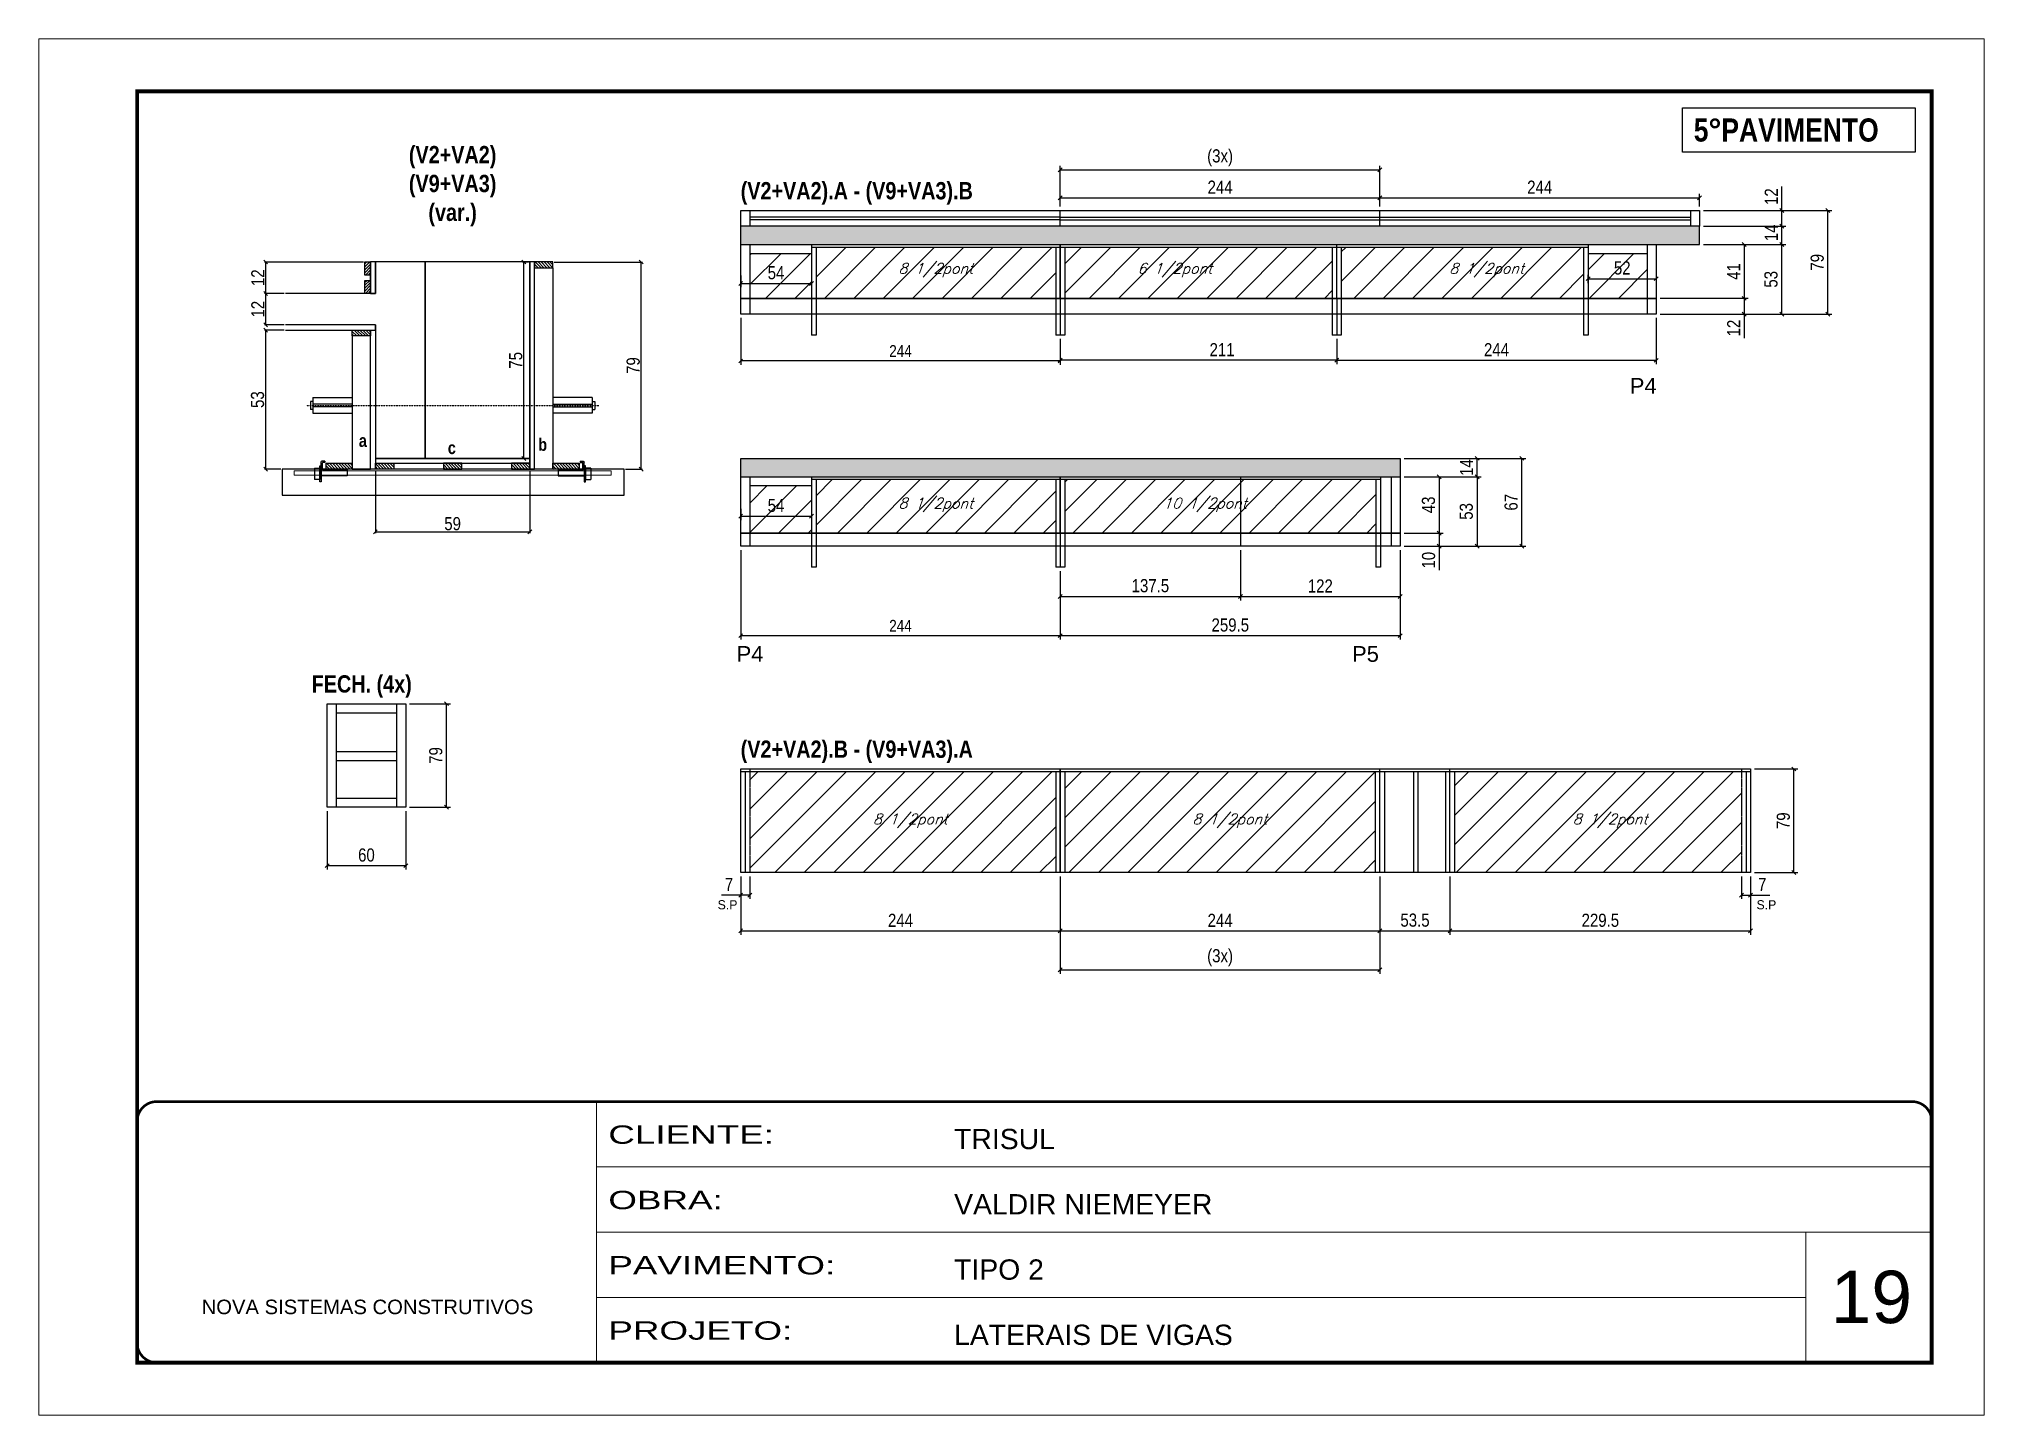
# Model space of a CAD drawing. Extents: x 3330 to 22105, y 1197 to 30204.
# Drawn here: x 16030 to 17515, y 24169 to 25219 of the extents above; entities that cross this region are included whole.
import ezdxf

# ---------------------------------------------------------------- set-up
doc = ezdxf.new("R2010")
doc.units = 0
for name, pattern in [('CONTINUO', [0]), ('DASHED', [0.75, 0.5, -0.25]), ('HIDDEN', [0.375, 0.25, -0.125])]:
    doc.linetypes.add(name, pattern=pattern)
for name, color, linetype in [('5', 5, 'Continuous'), ('barrote', 251, 'Continuous'), ('COTA', 241, 'Continuous'), ('detalhes', 4, 'Continuous'), ('NOMENCLATURA', 7, 'Continuous'), ('Painéis', 200, 'Continuous'), ('presilha', 1, 'Continuous'), ('SARR_2.2x10', 60, 'Continuous'), ('SARR_2.2x7', 40, 'Continuous'), ('SARR_3.5x7', 81, 'Continuous'), ('SARR_EDITAR', 141, 'Continuous'), ('TENSOR', 3, 'Continuous'), ('texto', 7, 'Continuous')]:
    doc.layers.add(name, color=color, linetype=linetype)
for name, color, linetype, lineweight in [('CARIMBO', 255, 'Continuous', 9), ('CONCRETO', 251, 'Continuous', 25), ('Folhas', 255, 'Continuous', 9), ('Hachura', 251, 'Continuous', 9), ('SARRAFO DE PRESSAO', 251, 'DASHED', 9), ('SCO-___-LAJ', 2, 'Continuous', 0)]:
    doc.layers.add(name, color=color, linetype=linetype, lineweight=lineweight)
doc.styles.add('ARIAL', font='arial.ttf')
doc.styles.add('COTA TECNICA', font='techl___.ttf', dxfattribs={"height": 10})
doc.styles.add('COTA TECNICA 2X', font='techl___.ttf', dxfattribs={"height": 10})
doc.styles.add('COTA TECNICA-50', font='techl___.ttf', dxfattribs={"height": 9})
doc.styles.add('Romans', font='romans.shx')
doc.styles.add('ROMAS860', font='ROMAS860.SHX')
doc.styles.get("Standard").update_dxf_attribs({"font": 'arial.ttf'})
doc.styles.add('TECNICA', font='techb___.ttf', dxfattribs={"height": 10})
doc.styles.add('Tecnologia', font='')
doc.styles.get('Tecnologia').set_extended_font_data('Forgotten Futurist')
doc.dimstyles.new('COTA PAINEL-50', dxfattribs={"dimtxt": 9, "dimasz": 3, "dimexe": 3, "dimexo": 3, "dimgap": 3, "dimtad": 1, "dimdec": 1, "dimzin": 12, "dimdsep": 46, "dimtxsty": 'COTA TECNICA-50', "dimblk1": 'OBLIQUE', "dimblk2": 'OBLIQUE', "dimsah": 1, "dimcen": 0.9, "dimclrd": 4, "dimclre": 4, "dimclrt": 240, "dimadec": 1, "dimazin": 3, "dimtfac": 1, "dimtdec": 1, "dimtmove": 0, "dimatfit": 3, "dimfxl": 1, "dimtolj": 1, "dimtzin": 12, "dimarcsym": 0})
doc.dimstyles.new('PAINEL', dxfattribs={"dimtxt": 10, "dimasz": 3, "dimexe": 3, "dimexo": 3, "dimgap": 3, "dimtad": 1, "dimdec": 1, "dimzin": 12, "dimdsep": 46, "dimtxsty": 'COTA TECNICA', "dimblk1": 'OBLIQUE', "dimblk2": 'OBLIQUE', "dimsah": 1, "dimcen": 0.9, "dimclrd": 4, "dimclre": 4, "dimclrt": 240, "dimadec": 1, "dimazin": 3, "dimtfac": 1, "dimtdec": 1, "dimtmove": 0, "dimatfit": 3, "dimfxl": 1, "dimtolj": 1, "dimtzin": 12, "dimarcsym": 0})
doc.dimstyles.new('SECAO', dxfattribs={"dimscale": 0.333333, "dimtxt": 5, "dimasz": 9, "dimexe": 3, "dimexo": 3, "dimgap": 3, "dimtad": 1, "dimdec": 1, "dimlfac": 0.5, "dimzin": 12, "dimdsep": 46, "dimtxsty": 'COTA TECNICA 2X', "dimblk1": 'OBLIQUE', "dimblk2": 'OBLIQUE', "dimsah": 1, "dimcen": 0.9, "dimclrd": 4, "dimclre": 4, "dimclrt": 240, "dimadec": 1, "dimazin": 3, "dimtfac": 1, "dimtdec": 1, "dimtmove": 0, "dimatfit": 3, "dimfxl": 1, "dimtolj": 1, "dimtzin": 12, "dimarcsym": 0})
pattern_1 = [(135, (49521.9426, -98621.547), (-1.122532015, -1.122532015), [])]
pattern_2 = [(45, (-41.708, 1120.85), (-11.22532, 11.22532), [])]

msp = doc.modelspace()

# ---------------------------------------------------------------- texts
at = {"layer": '5', "linetype": 'Continuous'}
for s, p in [('P4', (17244.07, 24948.14)), ('P4', (16562.21, 24743.57)), ('P5', (17032.05, 24743.57))]:
    msp.add_text(s, height=12, rotation=359.99996, dxfattribs=at).set_placement(p)
at = {"layer": 'CARIMBO', "style": 'ARIAL'}
msp.add_text('19', height=40, dxfattribs=at).set_placement((17397.42, 24238.97))
at = {"layer": 'detalhes', "style": 'TECNICA'}
for s, p in [('a', (16273.83, 24907.52)), ('c', (16341.73, 24902.09)), ('b', (16410.79, 24904.54))]:
    msp.add_text(s, height=9.6, dxfattribs=at).set_placement(p)
at = {"layer": 'NOMENCLATURA', "style": 'TECNICA'}
for s, height, p in [('5°PAVIMENTO ', 17.6379, (17292.91, 25140.51)), ('(V2+VA2).A - (V9+VA3).B', 13.2, (16565.31, 25096.41)), ('FECH. (4x)', 13.2, (16237.79, 24720.11)), ('(V2+VA2).B - (V9+VA3).A', 13.2, (16565.31, 24670.3))]:
    msp.add_text(s, height=height, dxfattribs=at).set_placement(p)
at = {"layer": 'NOMENCLATURA', "insert": (16345.4, 25137.14), "char_height": 13.2, "attachment_point": 2, "style": 'TECNICA'}
msp.add_mtext_dynamic_manual_height_columns('(V2+VA2)\\P(V9+VA3)\\P(var.)', width=300.2766, gutter_width=1, heights=[0], dxfattribs=at)
at = {"layer": 'texto', "color": 2, "char_height": 8, "attachment_point": 5, "style": 'Romans'}
for s, insert in [('{\\Q19;\\C256;8 1/2pont}', (16714.31, 25042.39)), ('{\\Q19;\\C256;6 1/2pont}', (16896.81, 25042.39)), ('{\\Q19;\\C256;8 1/2pont}', (17134.81, 25042.39)), ('{\\Q19;\\C256;8 1/2pont}', (16714.31, 24863.3)), ('{\\Q19;\\C256;10 1/2pont}', (16919.81, 24863.3)), ('{\\Q19;\\C256;8 1/2pont}', (16694.81, 24622.28)), ('{\\Q19;\\C256;8 1/2pont}', (16938.81, 24622.28)), ('{\\Q19;\\C256;8 1/2pont}', (17229.06, 24622.28))]:
    msp.add_mtext(s, dxfattribs=dict(at, insert=insert))
at = {"layer": 'texto', "color": 4, "char_height": 7, "attachment_point": 5, "style": 'ROMAS860'}
for insert in [(16555.27, 24558.14), (17348.37, 24558.14)]:
    msp.add_mtext('S.P', dxfattribs=dict(at, insert=insert))

# ---------------------------------------------------------------- blocks, each defined once
blk = doc.blocks.new('9999999999')
at = {"color": 30, "linetype": 'CONTINUO'}
for p, q in [((98564.6, 34230.2), (98564.6, 34429.4)), ((98564.6, 34379.6), (99584, 34379.6)), ((98564.6, 34329.8), (99488, 34329.8)), ((99584, 34329.8), (99488, 34329.8)), ((99488, 34329.8), (99488, 34230.2)), ((98564.6, 34280), (99488, 34280))]:
    blk.add_line(p, q, dxfattribs=at)
at = {"color": 30, "linetype": 'CONTINUO', "const_width": 2}
blk.add_lwpolyline([(99584, 34230.2), (99584, 34414.4, 0.414214), (99569, 34429.4), (98229, 34429.4, 0.414214), (98214, 34414.4), (98214, 34245.2, 0.414214), (98229, 34230.2), (99584, 34230.2)], format="xyb", dxfattribs=at)
at = {"layer": 'Folhas'}
blk.add_lwpolyline([(98139, 34190.2), (99624, 34190.2), (99624, 35240.2), (98139, 35240.2)], close=True, dxfattribs=at)
at = {"layer": 'Folhas', "color": 30, "const_width": 3}
blk.add_lwpolyline([(98214, 34230.2), (99584, 34230.2), (99584, 35200.2), (98214, 35200.2)], close=True, dxfattribs=at)
at = {"color": 7, "linetype": 'Continuous', "ltscale": 5, "style": 'ARIAL'}
for s, height, p in [('TRISUL', 15.48, (98837.7, 34393.1)), ('VALDIR NIEMEYER', 15.483, (98837.7, 34343.3)), ('TIPO 2', 15.48, (98837.7, 34293.5)), ('NOVA SISTEMAS CONSTRUTIVOS', 11.059, (98263.2, 34267.2)), ('LATERAIS DE VIGAS', 15.483, (98837.7, 34243.7))]:
    blk.add_text(s, height=height, dxfattribs=at).set_placement(p)
at = {"layer": 'Folhas', "color": 7, "style": 'Tecnologia', "width": 1.5}
for s, p in [('CLIENTE:', (98573.7, 34397.2)), ('OBRA:', (98573.7, 34347.3)), ('PAVIMENTO:', (98573.7, 34297.5)), ('PROJETO:', (98573.7, 34247.7))]:
    blk.add_text(s, height=14, dxfattribs=at).set_placement(p)
blk = doc.blocks.new('PRESILHA METÁLICA 1')
at = {"layer": 'presilha'}
for p, q in [((0, 13), (6, 13)), ((0, 13), (0, 0)), ((6, 0), (0, 0)), ((6, 15.5), (7.5, 15.5)), ((6, -2.5), (6, 15.5)), ((6, 13), (6, 0)), ((7.5, 10.6), (7.5, 19.9)), ((7.5, 15.5), (7.5, -2.5)), ((37.5, 4.1), (7.5, 4.1)), ((12, 21), (8.6, 21)), ((9, 11.6), (9, 18.9)), ((12, 19.5), (9.6, 19.5)), ((37.5, 11), (9.6, 11)), ((12, 21), (12, 19.5)), ((37.5, 11), (37.5, 4.1)), ((7.5, -2.5), (6, -2.5))]:
    blk.add_line(p, q, dxfattribs=at)
for centre, radius, start, end in [((8.6, 19.9), 1.14, 90, 180), ((9.6, 18.9), 0.57, 90, 180), ((9.6, 11.6), 0.57, 180, 270)]:
    blk.add_arc(centre, radius, start, end, dxfattribs=at)
blk = doc.blocks.new('_Oblique')
at = {"color": 0, "linetype": 'ByBlock', "lineweight": -2}
blk.add_line((-0.5, -0.5), (0.5, 0.5), dxfattribs=at)
blk = doc.blocks.new('*D2054')
at = {"layer": 'COTA', "color": 4, "lineweight": -2, "transparency": 16777216}
for p, q in [((16423, 25048.6), (16490.4, 25048.6)), ((16489.4, 24890.6), (16489.4, 25048.6)), ((16477.4, 24890.6), (16490.4, 24890.6))]:
    blk.add_line(p, q, dxfattribs=at)
at = {"layer": 'Defpoints', "color": 0, "transparency": 16777216}
for p in [(16422, 25048.6), (16489.4, 25048.6), (16476.4, 24890.6)]:
    blk.add_point(p, dxfattribs=at)
at = {"layer": 'COTA', "color": 4, "lineweight": -2, "transparency": 16777216, "xscale": 3, "yscale": 3, "zscale": 3}
for p, rotation in [((16489.4, 25048.6), 90), ((16489.4, 24890.6), 270)]:
    blk.add_blockref('_Oblique', p, dxfattribs=dict(at, rotation=rotation))
at = {"layer": 'COTA', "color": 240, "transparency": 16777216, "insert": (16483.3, 24969.6), "char_height": 10, "attachment_point": 5, "rotation": 90, "style": 'COTA TECNICA 2X'}
blk.add_mtext('\\A1;79', dxfattribs=at)
blk = doc.blocks.new('*D2055')
at = {"layer": 'COTA', "color": 4, "lineweight": -2, "transparency": 16777216}
for p, q in [((16403.4, 25048.6), (16398.7, 25048.6)), ((16399.7, 24898.6), (16399.7, 25048.6)), ((16403.4, 24898.6), (16398.7, 24898.6))]:
    blk.add_line(p, q, dxfattribs=at)
at = {"layer": 'Defpoints', "color": 0, "transparency": 16777216}
for p in [(16399.7, 25048.6), (16404.4, 25048.6), (16404.4, 24898.6)]:
    blk.add_point(p, dxfattribs=at)
at = {"layer": 'COTA', "color": 4, "lineweight": -2, "transparency": 16777216, "xscale": 3, "yscale": 3, "zscale": 3}
for p, rotation in [((16399.7, 25048.6), 90), ((16399.7, 24898.6), 270)]:
    blk.add_blockref('_Oblique', p, dxfattribs=dict(at, rotation=rotation))
at = {"layer": 'COTA', "color": 240, "transparency": 16777216, "insert": (16393.6, 24973.6), "char_height": 10, "attachment_point": 5, "rotation": 90, "style": 'COTA TECNICA 2X'}
blk.add_mtext('\\A1;75', dxfattribs=at)
blk = doc.blocks.new('*D2056')
at = {"layer": 'COTA', "color": 4, "lineweight": -2, "transparency": 16777216}
for p, q in [((16216.7, 24996.6), (16201.7, 24996.6)), ((16202.7, 24890.6), (16202.7, 24996.6)), ((16214.3, 24890.6), (16201.7, 24890.6))]:
    blk.add_line(p, q, dxfattribs=at)
at = {"layer": 'Defpoints', "color": 0, "transparency": 16777216}
for p in [(16202.7, 24996.6), (16217.7, 24996.6), (16215.3, 24890.6)]:
    blk.add_point(p, dxfattribs=at)
at = {"layer": 'COTA', "color": 4, "lineweight": -2, "transparency": 16777216, "xscale": 3, "yscale": 3, "zscale": 3}
for p, rotation in [((16202.7, 24996.6), 90), ((16202.7, 24890.6), 270)]:
    blk.add_blockref('_Oblique', p, dxfattribs=dict(at, rotation=rotation))
at = {"layer": 'COTA', "color": 240, "transparency": 16777216, "insert": (16196.5, 24943.6), "char_height": 10, "attachment_point": 5, "rotation": 90, "style": 'COTA TECNICA 2X'}
blk.add_mtext('\\A1;53', dxfattribs=at)
blk = doc.blocks.new('*D2057')
at = {"layer": 'COTA', "color": 4, "lineweight": -2, "transparency": 16777216}
for p, q in [((16216.7, 25024.6), (16201.7, 25024.6)), ((16202.7, 25000.6), (16202.7, 25024.6)), ((16216.7, 25000.6), (16201.7, 25000.6))]:
    blk.add_line(p, q, dxfattribs=at)
at = {"layer": 'Defpoints', "color": 0, "transparency": 16777216}
for p in [(16202.7, 25024.6), (16217.7, 25024.6), (16217.7, 25000.6)]:
    blk.add_point(p, dxfattribs=at)
at = {"layer": 'COTA', "color": 4, "lineweight": -2, "transparency": 16777216, "xscale": 3, "yscale": 3, "zscale": 3}
for p, rotation in [((16202.7, 25024.6), 90), ((16202.7, 25000.6), 270)]:
    blk.add_blockref('_Oblique', p, dxfattribs=dict(at, rotation=rotation))
at = {"layer": 'COTA', "color": 240, "transparency": 16777216, "insert": (16196.7, 25012.6), "char_height": 10, "attachment_point": 5, "rotation": 90, "style": 'COTA TECNICA 2X'}
blk.add_mtext('\\A1;12', dxfattribs=at)
blk = doc.blocks.new('*D2058')
at = {"layer": 'COTA', "color": 4, "lineweight": -2, "transparency": 16777216}
for p, q in [((16277.4, 25048.6), (16201.7, 25048.6)), ((16202.7, 25024.6), (16202.7, 25048.6)), ((16216.7, 25024.6), (16201.7, 25024.6))]:
    blk.add_line(p, q, dxfattribs=at)
at = {"layer": 'Defpoints', "color": 0, "transparency": 16777216}
for p in [(16202.7, 25048.6), (16278.4, 25048.6), (16217.7, 25024.6)]:
    blk.add_point(p, dxfattribs=at)
at = {"layer": 'COTA', "color": 4, "lineweight": -2, "transparency": 16777216, "xscale": 3, "yscale": 3, "zscale": 3}
for p, rotation in [((16202.7, 25048.6), 90), ((16202.7, 25024.6), 270)]:
    blk.add_blockref('_Oblique', p, dxfattribs=dict(at, rotation=rotation))
at = {"layer": 'COTA', "color": 240, "transparency": 16777216, "insert": (16196.7, 25036.6), "char_height": 10, "attachment_point": 5, "rotation": 90, "style": 'COTA TECNICA 2X'}
blk.add_mtext('\\A1;12', dxfattribs=at)
blk = doc.blocks.new('*D2059')
at = {"layer": 'COTA', "color": 4, "lineweight": -2, "transparency": 16777216}
for p, q in [((16286.4, 24889.6), (16286.4, 24841.7)), ((16404.4, 24889.6), (16404.4, 24841.7)), ((16286.4, 24842.7), (16404.4, 24842.7))]:
    blk.add_line(p, q, dxfattribs=at)
at = {"layer": 'Defpoints', "color": 0, "transparency": 16777216}
for p in [(16286.4, 24890.6), (16404.4, 24890.6), (16404.4, 24842.7)]:
    blk.add_point(p, dxfattribs=at)
at = {"layer": 'COTA', "color": 4, "lineweight": -2, "transparency": 16777216, "xscale": 3, "yscale": 3, "zscale": 3, "rotation": 180}
blk.add_blockref('_Oblique', (16286.4, 24842.7), dxfattribs=at)
at = {"layer": 'COTA', "color": 4, "lineweight": -2, "transparency": 16777216, "xscale": 3, "yscale": 3, "zscale": 3}
blk.add_blockref('_Oblique', (16404.4, 24842.7), dxfattribs=at)
at = {"layer": 'COTA', "color": 240, "transparency": 16777216, "insert": (16345.4, 24848.9), "char_height": 10, "attachment_point": 5, "style": 'COTA TECNICA 2X'}
blk.add_mtext('\\A1;59', dxfattribs=at)
blk = doc.blocks.new('*D2060')
at = {"layer": 'COTA', "color": 4, "linetype": 'ByBlock', "lineweight": -2, "transparency": 16777216}
for p, q in [((16565.3, 25005.9), (16565.3, 24970.1)), ((16809.3, 24989.9), (16809.3, 24970.1)), ((16809.3, 24973.1), (16565.3, 24973.1))]:
    blk.add_line(p, q, dxfattribs=at)
at = {"layer": 'Defpoints', "color": 0, "linetype": 'ByBlock', "transparency": 16777216}
for p in [(16565.3, 25008.9), (16809.3, 24992.9), (16565.3, 24973.1)]:
    blk.add_point(p, dxfattribs=at)
at = {"layer": 'COTA', "color": 4, "linetype": 'ByBlock', "lineweight": -2, "transparency": 16777216, "xscale": 3, "yscale": 3, "zscale": 3, "rotation": 180}
blk.add_blockref('_Oblique', (16565.3, 24973.1), dxfattribs=at)
at = {"layer": 'COTA', "color": 4, "linetype": 'ByBlock', "lineweight": -2, "transparency": 16777216, "xscale": 3, "yscale": 3, "zscale": 3}
blk.add_blockref('_Oblique', (16809.3, 24973.1), dxfattribs=at)
at = {"layer": 'COTA', "color": 240, "linetype": 'ByBlock', "transparency": 16777216, "insert": (16687.3, 24980.7), "char_height": 9, "attachment_point": 5, "style": 'COTA TECNICA-50'}
blk.add_mtext('\\A1;244', dxfattribs=at)
blk = doc.blocks.new('*D2061')
at = {"layer": 'COTA', "color": 4, "linetype": 'ByBlock', "lineweight": -2, "transparency": 16777216}
for p, q in [((16809.3, 24989.9), (16809.3, 24970.7)), ((17020.3, 24989.9), (17020.3, 24970.7)), ((17020.3, 24973.7), (16809.3, 24973.7))]:
    blk.add_line(p, q, dxfattribs=at)
at = {"layer": 'Defpoints', "color": 0, "linetype": 'ByBlock', "transparency": 16777216}
for p in [(16809.3, 24992.9), (17020.3, 24992.9), (16809.3, 24973.7)]:
    blk.add_point(p, dxfattribs=at)
at = {"layer": 'COTA', "color": 4, "linetype": 'ByBlock', "lineweight": -2, "transparency": 16777216, "xscale": 3, "yscale": 3, "zscale": 3, "rotation": 180}
blk.add_blockref('_Oblique', (16809.3, 24973.7), dxfattribs=at)
at = {"layer": 'COTA', "color": 4, "linetype": 'ByBlock', "lineweight": -2, "transparency": 16777216, "xscale": 3, "yscale": 3, "zscale": 3}
blk.add_blockref('_Oblique', (17020.3, 24973.7), dxfattribs=at)
at = {"layer": 'COTA', "color": 240, "linetype": 'ByBlock', "transparency": 16777216, "insert": (16932.8, 24981.7), "char_height": 10, "attachment_point": 5, "style": 'COTA TECNICA'}
blk.add_mtext('\\A1;211', dxfattribs=at)
blk = doc.blocks.new('*D2062')
at = {"layer": 'COTA', "color": 4, "linetype": 'ByBlock', "lineweight": -2, "transparency": 16777216}
for p, q in [((17264.3, 25005.9), (17264.3, 24970.6)), ((17020.3, 24989.9), (17020.3, 24970.6)), ((17020.3, 24973.6), (17264.3, 24973.6))]:
    blk.add_line(p, q, dxfattribs=at)
at = {"layer": 'Defpoints', "color": 0, "linetype": 'ByBlock', "transparency": 16777216}
for p in [(17264.3, 25008.9), (17020.3, 24992.9), (17264.3, 24973.6)]:
    blk.add_point(p, dxfattribs=at)
at = {"layer": 'COTA', "color": 4, "linetype": 'ByBlock', "lineweight": -2, "transparency": 16777216, "xscale": 3, "yscale": 3, "zscale": 3, "rotation": 180}
blk.add_blockref('_Oblique', (17020.3, 24973.6), dxfattribs=at)
at = {"layer": 'COTA', "color": 4, "linetype": 'ByBlock', "lineweight": -2, "transparency": 16777216, "xscale": 3, "yscale": 3, "zscale": 3}
blk.add_blockref('_Oblique', (17264.3, 24973.6), dxfattribs=at)
at = {"layer": 'COTA', "color": 240, "linetype": 'ByBlock', "transparency": 16777216, "insert": (17142.3, 24981.7), "char_height": 10, "attachment_point": 5, "style": 'COTA TECNICA'}
blk.add_mtext('\\A1;244', dxfattribs=at)
blk = doc.blocks.new('*D2063')
at = {"layer": 'COTA', "color": 4, "lineweight": -2, "transparency": 16777216}
for p, q in [((17212.3, 25032.4), (17212.3, 25038.9)), ((17264.3, 25039.4), (17264.3, 25032.9)), ((17212.3, 25035.9), (17264.3, 25035.9))]:
    blk.add_line(p, q, dxfattribs=at)
at = {"layer": 'Defpoints', "color": 0, "transparency": 16777216}
for p in [(17264.3, 25042.4), (17212.3, 25029.4), (17264.3, 25035.9)]:
    blk.add_point(p, dxfattribs=at)
at = {"layer": 'COTA', "color": 4, "lineweight": -2, "transparency": 16777216, "xscale": 3, "yscale": 3, "zscale": 3, "rotation": 180}
blk.add_blockref('_Oblique', (17212.3, 25035.9), dxfattribs=at)
at = {"layer": 'COTA', "color": 4, "lineweight": -2, "transparency": 16777216, "xscale": 3, "yscale": 3, "zscale": 3}
blk.add_blockref('_Oblique', (17264.3, 25035.9), dxfattribs=at)
at = {"layer": 'COTA', "color": 240, "transparency": 16777216, "insert": (17238.3, 25044), "char_height": 10, "attachment_point": 5, "style": 'COTA TECNICA'}
blk.add_mtext('\\A1;52', dxfattribs=at)
blk = doc.blocks.new('*D2064')
at = {"layer": 'COTA', "color": 4, "linetype": 'ByBlock', "lineweight": -2, "transparency": 16777216}
for p, q in [((16565.3, 24828.8), (16565.3, 24760.5)), ((16809.3, 24812.8), (16809.3, 24760.5)), ((16809.3, 24763.5), (16565.3, 24763.5))]:
    blk.add_line(p, q, dxfattribs=at)
at = {"layer": 'Defpoints', "color": 0, "linetype": 'ByBlock', "transparency": 16777216}
for p in [(16565.3, 24831.8), (16809.3, 24815.8), (16565.3, 24763.5)]:
    blk.add_point(p, dxfattribs=at)
at = {"layer": 'COTA', "color": 4, "linetype": 'ByBlock', "lineweight": -2, "transparency": 16777216, "xscale": 3, "yscale": 3, "zscale": 3, "rotation": 180}
blk.add_blockref('_Oblique', (16565.3, 24763.5), dxfattribs=at)
at = {"layer": 'COTA', "color": 4, "linetype": 'ByBlock', "lineweight": -2, "transparency": 16777216, "xscale": 3, "yscale": 3, "zscale": 3}
blk.add_blockref('_Oblique', (16809.3, 24763.5), dxfattribs=at)
at = {"layer": 'COTA', "color": 240, "linetype": 'ByBlock', "transparency": 16777216, "insert": (16687.3, 24771), "char_height": 9, "attachment_point": 5, "style": 'COTA TECNICA-50'}
blk.add_mtext('\\A1;244', dxfattribs=at)
blk = doc.blocks.new('*D2065')
at = {"layer": 'COTA', "color": 4, "linetype": 'ByBlock', "lineweight": -2, "transparency": 16777216}
for p, q in [((17068.8, 24828.8), (17068.8, 24760.5)), ((16809.3, 24812.8), (16809.3, 24760.5)), ((17068.8, 24763.5), (16809.3, 24763.5))]:
    blk.add_line(p, q, dxfattribs=at)
at = {"layer": 'Defpoints', "color": 0, "linetype": 'ByBlock', "transparency": 16777216}
for p in [(17068.8, 24831.8), (16809.3, 24815.8), (16809.3, 24763.5)]:
    blk.add_point(p, dxfattribs=at)
at = {"layer": 'COTA', "color": 4, "linetype": 'ByBlock', "lineweight": -2, "transparency": 16777216, "xscale": 3, "yscale": 3, "zscale": 3, "rotation": 180}
blk.add_blockref('_Oblique', (16809.3, 24763.5), dxfattribs=at)
at = {"layer": 'COTA', "color": 4, "linetype": 'ByBlock', "lineweight": -2, "transparency": 16777216, "xscale": 3, "yscale": 3, "zscale": 3}
blk.add_blockref('_Oblique', (17068.8, 24763.5), dxfattribs=at)
at = {"layer": 'COTA', "color": 240, "linetype": 'ByBlock', "transparency": 16777216, "insert": (16939.1, 24771.6), "char_height": 10, "attachment_point": 5, "style": 'COTA TECNICA'}
blk.add_mtext('\\A1;259.5', dxfattribs=at)
blk = doc.blocks.new('*D2066')
at = {"layer": 'COTA', "color": 4, "lineweight": -2, "transparency": 16777216}
for p, q in [((16565.3, 24860.3), (16565.3, 24851.7)), ((16619.3, 24860.3), (16619.3, 24851.7)), ((16565.3, 24854.7), (16619.3, 24854.7))]:
    blk.add_line(p, q, dxfattribs=at)
at = {"layer": 'Defpoints', "color": 0, "transparency": 16777216}
for p in [(16565.3, 24863.3), (16619.3, 24863.3), (16619.3, 24854.7)]:
    blk.add_point(p, dxfattribs=at)
at = {"layer": 'COTA', "color": 4, "lineweight": -2, "transparency": 16777216, "xscale": 3, "yscale": 3, "zscale": 3, "rotation": 180}
blk.add_blockref('_Oblique', (16565.3, 24854.7), dxfattribs=at)
at = {"layer": 'COTA', "color": 4, "lineweight": -2, "transparency": 16777216, "xscale": 3, "yscale": 3, "zscale": 3}
blk.add_blockref('_Oblique', (16619.3, 24854.7), dxfattribs=at)
at = {"layer": 'COTA', "color": 240, "transparency": 16777216, "insert": (16592.3, 24862.8), "char_height": 10, "attachment_point": 5, "style": 'COTA TECNICA'}
blk.add_mtext('\\A1;54', dxfattribs=at)
blk = doc.blocks.new('*D2067')
at = {"layer": 'COTA', "color": 4, "lineweight": -2, "transparency": 16777216}
for p, q in [((16946.8, 24828.8), (16946.8, 24790.4)), ((16809.3, 24812.8), (16809.3, 24790.4)), ((16809.3, 24793.4), (16946.8, 24793.4))]:
    blk.add_line(p, q, dxfattribs=at)
at = {"layer": 'Defpoints', "color": 0, "transparency": 16777216}
for p in [(16946.8, 24831.8), (16809.3, 24815.8), (16946.8, 24793.4)]:
    blk.add_point(p, dxfattribs=at)
at = {"layer": 'COTA', "color": 4, "lineweight": -2, "transparency": 16777216, "xscale": 3, "yscale": 3, "zscale": 3, "rotation": 180}
blk.add_blockref('_Oblique', (16809.3, 24793.4), dxfattribs=at)
at = {"layer": 'COTA', "color": 4, "lineweight": -2, "transparency": 16777216, "xscale": 3, "yscale": 3, "zscale": 3}
blk.add_blockref('_Oblique', (16946.8, 24793.4), dxfattribs=at)
at = {"layer": 'COTA', "color": 240, "transparency": 16777216, "insert": (16878.1, 24801.6), "char_height": 10, "attachment_point": 5, "style": 'COTA TECNICA'}
blk.add_mtext('\\A1;137.5', dxfattribs=at)
blk = doc.blocks.new('*D2068')
at = {"layer": 'COTA', "color": 4, "lineweight": -2, "transparency": 16777216}
for p, q in [((17068.8, 24828.8), (17068.8, 24790.4)), ((16946.8, 24812.8), (16946.8, 24790.4)), ((16946.8, 24793.4), (17068.8, 24793.4))]:
    blk.add_line(p, q, dxfattribs=at)
at = {"layer": 'Defpoints', "color": 0, "transparency": 16777216}
for p in [(17068.8, 24831.8), (16946.8, 24815.8), (17068.8, 24793.4)]:
    blk.add_point(p, dxfattribs=at)
at = {"layer": 'COTA', "color": 4, "lineweight": -2, "transparency": 16777216, "xscale": 3, "yscale": 3, "zscale": 3, "rotation": 180}
blk.add_blockref('_Oblique', (16946.8, 24793.4), dxfattribs=at)
at = {"layer": 'COTA', "color": 4, "lineweight": -2, "transparency": 16777216, "xscale": 3, "yscale": 3, "zscale": 3}
blk.add_blockref('_Oblique', (17068.8, 24793.4), dxfattribs=at)
at = {"layer": 'COTA', "color": 240, "transparency": 16777216, "insert": (17007.8, 24801.4), "char_height": 10, "attachment_point": 5, "style": 'COTA TECNICA'}
blk.add_mtext('\\A1;122', dxfattribs=at)
blk = doc.blocks.new('*D2075')
at = {"layer": 'COTA', "color": 4, "lineweight": -2, "transparency": 16777216}
for p, q in [((16565.3, 25038.4), (16565.3, 25029.3)), ((16619.3, 25038.4), (16619.3, 25029.3)), ((16565.3, 25032.3), (16619.3, 25032.3))]:
    blk.add_line(p, q, dxfattribs=at)
at = {"layer": 'Defpoints', "color": 0, "transparency": 16777216}
for p in [(16565.3, 25041.4), (16619.3, 25041.4), (16619.3, 25032.3)]:
    blk.add_point(p, dxfattribs=at)
at = {"layer": 'COTA', "color": 4, "lineweight": -2, "transparency": 16777216, "xscale": 3, "yscale": 3, "zscale": 3, "rotation": 180}
blk.add_blockref('_Oblique', (16565.3, 25032.3), dxfattribs=at)
at = {"layer": 'COTA', "color": 4, "lineweight": -2, "transparency": 16777216, "xscale": 3, "yscale": 3, "zscale": 3}
blk.add_blockref('_Oblique', (16619.3, 25032.3), dxfattribs=at)
at = {"layer": 'COTA', "color": 240, "transparency": 16777216, "insert": (16592.3, 25040.4), "char_height": 10, "attachment_point": 5, "style": 'COTA TECNICA'}
blk.add_mtext('\\A1;54', dxfattribs=at)
blk = doc.blocks.new('*D2069')
at = {"layer": 'COTA', "color": 4, "linetype": 'ByBlock', "lineweight": -2, "transparency": 16777216}
for p, q in [((17300.3, 25075.9), (17363.1, 25075.9)), ((17360.1, 25061.9), (17360.1, 25075.9)), ((17300.3, 25061.9), (17363.1, 25061.9))]:
    blk.add_line(p, q, dxfattribs=at)
at = {"layer": 'Defpoints', "color": 0, "linetype": 'ByBlock', "transparency": 16777216}
for p in [(17297.3, 25075.9), (17360.1, 25075.9), (17297.3, 25061.9)]:
    blk.add_point(p, dxfattribs=at)
at = {"layer": 'COTA', "color": 4, "linetype": 'ByBlock', "lineweight": -2, "transparency": 16777216, "xscale": 3, "yscale": 3, "zscale": 3}
for p, rotation in [((17360.1, 25075.9), 90), ((17360.1, 25061.9), 270)]:
    blk.add_blockref('_Oblique', p, dxfattribs=dict(at, rotation=rotation))
at = {"layer": 'COTA', "color": 240, "linetype": 'ByBlock', "transparency": 16777216, "insert": (17352.1, 25070.9), "char_height": 10, "attachment_point": 5, "rotation": 90, "style": 'COTA TECNICA'}
blk.add_mtext('\\A1;14', dxfattribs=at)
blk = doc.blocks.new('*D2070')
at = {"layer": 'COTA', "color": 4, "linetype": 'ByBlock', "lineweight": -2, "transparency": 16777216}
for p, q in [((17300.3, 25061.9), (17334.4, 25061.9)), ((17331.4, 25061.9), (17331.4, 25020.9)), ((17267.3, 25020.9), (17334.4, 25020.9))]:
    blk.add_line(p, q, dxfattribs=at)
at = {"layer": 'Defpoints', "color": 0, "linetype": 'ByBlock', "transparency": 16777216}
for p in [(17297.3, 25061.9), (17264.3, 25020.9), (17331.4, 25020.9)]:
    blk.add_point(p, dxfattribs=at)
at = {"layer": 'COTA', "color": 4, "linetype": 'ByBlock', "lineweight": -2, "transparency": 16777216, "xscale": 3, "yscale": 3, "zscale": 3}
for p, rotation in [((17331.4, 25061.9), 90), ((17331.4, 25020.9), 270)]:
    blk.add_blockref('_Oblique', p, dxfattribs=dict(at, rotation=rotation))
at = {"layer": 'COTA', "color": 240, "linetype": 'ByBlock', "transparency": 16777216, "insert": (17323.4, 25041.4), "char_height": 10, "attachment_point": 5, "rotation": 90, "style": 'COTA TECNICA'}
blk.add_mtext('\\A1;41', dxfattribs=at)
blk = doc.blocks.new('*D2071')
at = {"layer": 'COTA', "color": 4, "linetype": 'ByBlock', "lineweight": -2, "transparency": 16777216}
for p, q in [((17071.8, 24898.8), (17130.5, 24898.8)), ((17127.5, 24884.8), (17127.5, 24898.8)), ((17071.8, 24884.8), (17130.5, 24884.8))]:
    blk.add_line(p, q, dxfattribs=at)
at = {"layer": 'Defpoints', "color": 0, "linetype": 'ByBlock', "transparency": 16777216}
for p in [(17068.8, 24898.8), (17127.5, 24898.8), (17068.8, 24884.8)]:
    blk.add_point(p, dxfattribs=at)
at = {"layer": 'COTA', "color": 4, "linetype": 'ByBlock', "lineweight": -2, "transparency": 16777216, "xscale": 3, "yscale": 3, "zscale": 3}
for p, rotation in [((17127.5, 24898.8), 90), ((17127.5, 24884.8), 270)]:
    blk.add_blockref('_Oblique', p, dxfattribs=dict(at, rotation=rotation))
at = {"layer": 'COTA', "color": 240, "linetype": 'ByBlock', "transparency": 16777216, "insert": (17119.5, 24891.8), "char_height": 10, "attachment_point": 5, "rotation": 90, "style": 'COTA TECNICA'}
blk.add_mtext('\\A1;14', dxfattribs=at)
blk = doc.blocks.new('*D2072')
at = {"layer": 'COTA', "color": 4, "linetype": 'ByBlock', "lineweight": -2, "transparency": 16777216}
for p, q in [((17071.8, 24884.8), (17130.5, 24884.8)), ((17127.5, 24884.8), (17127.5, 24831.8)), ((17071.8, 24831.8), (17130.5, 24831.8))]:
    blk.add_line(p, q, dxfattribs=at)
at = {"layer": 'Defpoints', "color": 0, "linetype": 'ByBlock', "transparency": 16777216}
for p in [(17068.8, 24884.8), (17068.8, 24831.8), (17127.5, 24831.8)]:
    blk.add_point(p, dxfattribs=at)
at = {"layer": 'COTA', "color": 4, "linetype": 'ByBlock', "lineweight": -2, "transparency": 16777216, "xscale": 3, "yscale": 3, "zscale": 3}
for p, rotation in [((17127.5, 24884.8), 90), ((17127.5, 24831.8), 270)]:
    blk.add_blockref('_Oblique', p, dxfattribs=dict(at, rotation=rotation))
at = {"layer": 'COTA', "color": 240, "linetype": 'ByBlock', "transparency": 16777216, "insert": (17119.3, 24858.3), "char_height": 10, "attachment_point": 5, "rotation": 90, "style": 'COTA TECNICA'}
blk.add_mtext('\\A1;53', dxfattribs=at)
blk = doc.blocks.new('*D2073')
at = {"layer": 'COTA', "color": 4, "lineweight": -2, "transparency": 16777216}
for p, q in [((17071.8, 24898.8), (17164.6, 24898.8)), ((17161.6, 24831.8), (17161.6, 24898.8)), ((17071.8, 24831.8), (17164.6, 24831.8))]:
    blk.add_line(p, q, dxfattribs=at)
at = {"layer": 'Defpoints', "color": 0, "transparency": 16777216}
for p in [(17068.8, 24898.8), (17161.6, 24898.8), (17068.8, 24831.8)]:
    blk.add_point(p, dxfattribs=at)
at = {"layer": 'COTA', "color": 4, "lineweight": -2, "transparency": 16777216, "xscale": 3, "yscale": 3, "zscale": 3}
for p, rotation in [((17161.6, 24898.8), 90), ((17161.6, 24831.8), 270)]:
    blk.add_blockref('_Oblique', p, dxfattribs=dict(at, rotation=rotation))
at = {"layer": 'COTA', "color": 240, "transparency": 16777216, "insert": (17153.5, 24865.3), "char_height": 10, "attachment_point": 5, "rotation": 90, "style": 'COTA TECNICA'}
blk.add_mtext('\\A1;67', dxfattribs=at)
blk = doc.blocks.new('*D2074')
at = {"layer": 'COTA', "color": 4, "lineweight": -2, "transparency": 16777216}
for p, q in [((17300.3, 25061.9), (17363.1, 25061.9)), ((17360.1, 25008.9), (17360.1, 25061.9)), ((17267.3, 25008.9), (17363.1, 25008.9))]:
    blk.add_line(p, q, dxfattribs=at)
at = {"layer": 'Defpoints', "color": 0, "transparency": 16777216}
for p in [(17297.3, 25061.9), (17360.1, 25061.9), (17264.3, 25008.9)]:
    blk.add_point(p, dxfattribs=at)
at = {"layer": 'COTA', "color": 4, "lineweight": -2, "transparency": 16777216, "xscale": 3, "yscale": 3, "zscale": 3}
for p, rotation in [((17360.1, 25061.9), 90), ((17360.1, 25008.9), 270)]:
    blk.add_blockref('_Oblique', p, dxfattribs=dict(at, rotation=rotation))
at = {"layer": 'COTA', "color": 240, "transparency": 16777216, "insert": (17351.9, 25035.4), "char_height": 10, "attachment_point": 5, "rotation": 90, "style": 'COTA TECNICA'}
blk.add_mtext('\\A1;53', dxfattribs=at)
blk = doc.blocks.new('*D2076')
at = {"layer": 'COTA', "color": 4, "lineweight": -2, "transparency": 16777216}
for p, q in [((17071.8, 24884.8), (17101.6, 24884.8)), ((17098.6, 24884.8), (17098.6, 24841.8)), ((17071.8, 24841.8), (17101.6, 24841.8))]:
    blk.add_line(p, q, dxfattribs=at)
at = {"layer": 'Defpoints', "color": 0, "transparency": 16777216}
for p in [(17068.8, 24884.8), (17068.8, 24841.8), (17098.6, 24841.8)]:
    blk.add_point(p, dxfattribs=at)
at = {"layer": 'COTA', "color": 4, "lineweight": -2, "transparency": 16777216, "xscale": 3, "yscale": 3, "zscale": 3}
for p, rotation in [((17098.6, 24884.8), 90), ((17098.6, 24841.8), 270)]:
    blk.add_blockref('_Oblique', p, dxfattribs=dict(at, rotation=rotation))
at = {"layer": 'COTA', "color": 240, "transparency": 16777216, "insert": (17090.4, 24863.3), "char_height": 10, "attachment_point": 5, "rotation": 90, "style": 'COTA TECNICA'}
blk.add_mtext('\\A1;43', dxfattribs=at)
blk = doc.blocks.new('*D2077')
at = {"layer": 'COTA', "color": 4, "lineweight": -2, "transparency": 16777216}
for p, q in [((17071.8, 24841.8), (17101.6, 24841.8)), ((17071.8, 24831.8), (17101.6, 24831.8)), ((17098.6, 24841.8), (17098.6, 24831.8)), ((17098.6, 24831.8), (17098.6, 24813.4))]:
    blk.add_line(p, q, dxfattribs=at)
at = {"layer": 'Defpoints', "color": 0, "transparency": 16777216}
for p in [(17068.8, 24841.8), (17068.8, 24831.8), (17098.6, 24831.8)]:
    blk.add_point(p, dxfattribs=at)
at = {"layer": 'COTA', "color": 4, "lineweight": -2, "transparency": 16777216, "xscale": 3, "yscale": 3, "zscale": 3}
for p, rotation in [((17098.6, 24841.8), 90), ((17098.6, 24831.8), 270)]:
    blk.add_blockref('_Oblique', p, dxfattribs=dict(at, rotation=rotation))
at = {"layer": 'COTA', "color": 240, "transparency": 16777216, "insert": (17090.5, 24821.1), "char_height": 10, "attachment_point": 5, "rotation": 90, "style": 'COTA TECNICA'}
blk.add_mtext('\\A1;10', dxfattribs=at)
blk = doc.blocks.new('*D2078')
at = {"layer": 'COTA', "color": 4, "lineweight": -2, "transparency": 16777216}
for p, q in [((17267.3, 25020.9), (17334.4, 25020.9)), ((17267.3, 25008.9), (17334.4, 25008.9)), ((17331.4, 25020.9), (17331.4, 25008.9)), ((17331.4, 25008.9), (17331.4, 24990.6))]:
    blk.add_line(p, q, dxfattribs=at)
at = {"layer": 'Defpoints', "color": 0, "transparency": 16777216}
for p in [(17264.3, 25020.9), (17264.3, 25008.9), (17331.4, 25008.9)]:
    blk.add_point(p, dxfattribs=at)
at = {"layer": 'COTA', "color": 4, "lineweight": -2, "transparency": 16777216, "xscale": 3, "yscale": 3, "zscale": 3}
for p, rotation in [((17331.4, 25020.9), 90), ((17331.4, 25008.9), 270)]:
    blk.add_blockref('_Oblique', p, dxfattribs=dict(at, rotation=rotation))
at = {"layer": 'COTA', "color": 240, "transparency": 16777216, "insert": (17323.4, 24998.2), "char_height": 10, "attachment_point": 5, "rotation": 90, "style": 'COTA TECNICA'}
blk.add_mtext('\\A1;12', dxfattribs=at)
blk = doc.blocks.new('*D2082')
at = {"layer": 'COTA', "color": 4, "lineweight": -2, "transparency": 16777216}
for p, q in [((16809.3, 25090.9), (16809.3, 25100.6)), ((16809.3, 25097.6), (17053.3, 25097.6)), ((17053.3, 25090.9), (17053.3, 25100.6))]:
    blk.add_line(p, q, dxfattribs=at)
at = {"layer": 'Defpoints', "color": 0, "transparency": 16777216}
for p in [(17053.3, 25097.6), (16809.3, 25087.9), (17053.3, 25087.9)]:
    blk.add_point(p, dxfattribs=at)
at = {"layer": 'COTA', "color": 4, "lineweight": -2, "transparency": 16777216, "xscale": 3, "yscale": 3, "zscale": 3, "rotation": 180}
blk.add_blockref('_Oblique', (16809.3, 25097.6), dxfattribs=at)
at = {"layer": 'COTA', "color": 4, "lineweight": -2, "transparency": 16777216, "xscale": 3, "yscale": 3, "zscale": 3}
blk.add_blockref('_Oblique', (17053.3, 25097.6), dxfattribs=at)
at = {"layer": 'COTA', "color": 240, "transparency": 16777216, "insert": (16931.3, 25105.7), "char_height": 10, "attachment_point": 5, "style": 'COTA TECNICA'}
blk.add_mtext('\\A1;244', dxfattribs=at)
blk = doc.blocks.new('*D2083')
at = {"layer": 'COTA', "color": 4, "lineweight": -2, "transparency": 16777216}
for p, q in [((17053.3, 25090.9), (17053.3, 25100.6)), ((17053.3, 25097.6), (17297.3, 25097.6)), ((17297.3, 25090.9), (17297.3, 25100.6))]:
    blk.add_line(p, q, dxfattribs=at)
at = {"layer": 'Defpoints', "color": 0, "transparency": 16777216}
for p in [(17297.3, 25097.6), (17053.3, 25087.9), (17297.3, 25087.9)]:
    blk.add_point(p, dxfattribs=at)
at = {"layer": 'COTA', "color": 4, "lineweight": -2, "transparency": 16777216, "xscale": 3, "yscale": 3, "zscale": 3, "rotation": 180}
blk.add_blockref('_Oblique', (17053.3, 25097.6), dxfattribs=at)
at = {"layer": 'COTA', "color": 4, "lineweight": -2, "transparency": 16777216, "xscale": 3, "yscale": 3, "zscale": 3}
blk.add_blockref('_Oblique', (17297.3, 25097.6), dxfattribs=at)
at = {"layer": 'COTA', "color": 240, "transparency": 16777216, "insert": (17175.3, 25105.7), "char_height": 10, "attachment_point": 5, "style": 'COTA TECNICA'}
blk.add_mtext('\\A1;244', dxfattribs=at)
blk = doc.blocks.new('*D2081')
at = {"layer": 'COTA', "color": 4, "lineweight": -2, "transparency": 16777216}
for p, q in [((16809.3, 25090.9), (16809.3, 25121.9)), ((16809.3, 25118.9), (17053.3, 25118.9)), ((17053.3, 25090.9), (17053.3, 25121.9))]:
    blk.add_line(p, q, dxfattribs=at)
at = {"layer": 'Defpoints', "color": 0, "transparency": 16777216}
for p in [(17053.3, 25118.9), (16809.3, 25087.9), (17053.3, 25087.9)]:
    blk.add_point(p, dxfattribs=at)
at = {"layer": 'COTA', "color": 4, "lineweight": -2, "transparency": 16777216, "xscale": 3, "yscale": 3, "zscale": 3, "rotation": 180}
blk.add_blockref('_Oblique', (16809.3, 25118.9), dxfattribs=at)
at = {"layer": 'COTA', "color": 4, "lineweight": -2, "transparency": 16777216, "xscale": 3, "yscale": 3, "zscale": 3}
blk.add_blockref('_Oblique', (17053.3, 25118.9), dxfattribs=at)
at = {"layer": 'COTA', "color": 240, "transparency": 16777216, "insert": (16931.3, 25128.1), "char_height": 10, "attachment_point": 5, "style": 'COTA TECNICA'}
blk.add_mtext('\\A1;(3x)', dxfattribs=at)
blk = doc.blocks.new('*D2086')
at = {"layer": 'COTA', "color": 4, "lineweight": -2, "transparency": 16777216}
for p, q in [((17360.1, 25087.9), (17360.1, 25106.2)), ((17300.3, 25087.9), (17363.1, 25087.9)), ((17360.1, 25075.9), (17360.1, 25087.9)), ((17300.3, 25075.9), (17363.1, 25075.9))]:
    blk.add_line(p, q, dxfattribs=at)
at = {"layer": 'Defpoints', "color": 0, "transparency": 16777216}
for p in [(17297.3, 25087.9), (17360.1, 25087.9), (17297.3, 25075.9)]:
    blk.add_point(p, dxfattribs=at)
at = {"layer": 'COTA', "color": 4, "lineweight": -2, "transparency": 16777216, "xscale": 3, "yscale": 3, "zscale": 3}
for p, rotation in [((17360.1, 25087.9), 90), ((17360.1, 25075.9), 270)]:
    blk.add_blockref('_Oblique', p, dxfattribs=dict(at, rotation=rotation))
at = {"layer": 'COTA', "color": 240, "transparency": 16777216, "insert": (17352.1, 25098.5), "char_height": 10, "attachment_point": 5, "rotation": 90, "style": 'COTA TECNICA'}
blk.add_mtext('\\A1;12', dxfattribs=at)
blk = doc.blocks.new('*D2087')
at = {"layer": 'COTA', "color": 4, "lineweight": -2, "transparency": 16777216}
for p, q in [((17300.3, 25087.9), (17398.3, 25087.9)), ((17395.3, 25008.9), (17395.3, 25087.9)), ((17267.3, 25008.9), (17398.3, 25008.9))]:
    blk.add_line(p, q, dxfattribs=at)
at = {"layer": 'Defpoints', "color": 0, "transparency": 16777216}
for p in [(17297.3, 25087.9), (17395.3, 25087.9), (17264.3, 25008.9)]:
    blk.add_point(p, dxfattribs=at)
at = {"layer": 'COTA', "color": 4, "lineweight": -2, "transparency": 16777216, "xscale": 3, "yscale": 3, "zscale": 3}
for p, rotation in [((17395.3, 25087.9), 90), ((17395.3, 25008.9), 270)]:
    blk.add_blockref('_Oblique', p, dxfattribs=dict(at, rotation=rotation))
at = {"layer": 'COTA', "color": 240, "transparency": 16777216, "insert": (17387.2, 25048.4), "char_height": 10, "attachment_point": 5, "rotation": 90, "style": 'COTA TECNICA'}
blk.add_mtext('\\A1;79', dxfattribs=at)
blk = doc.blocks.new('*D2088')
at = {"layer": 'COTA', "color": 4, "linetype": 'ByBlock', "lineweight": -2, "transparency": 16777216}
for p, q in [((17339.3, 24661.8), (17372.4, 24661.8)), ((17369.4, 24582.8), (17369.4, 24661.8)), ((17339.3, 24582.8), (17372.4, 24582.8))]:
    blk.add_line(p, q, dxfattribs=at)
at = {"layer": 'Defpoints', "color": 0, "linetype": 'ByBlock', "transparency": 16777216}
for p in [(17336.3, 24661.8), (17369.4, 24661.8), (17336.3, 24582.8)]:
    blk.add_point(p, dxfattribs=at)
at = {"layer": 'COTA', "color": 4, "linetype": 'ByBlock', "lineweight": -2, "transparency": 16777216, "xscale": 3, "yscale": 3, "zscale": 3}
for p, rotation in [((17369.4, 24661.8), 90), ((17369.4, 24582.8), 270)]:
    blk.add_blockref('_Oblique', p, dxfattribs=dict(at, rotation=rotation))
at = {"layer": 'COTA', "color": 240, "linetype": 'ByBlock', "transparency": 16777216, "insert": (17361.3, 24622.3), "char_height": 10, "attachment_point": 5, "rotation": 90, "style": 'COTA TECNICA'}
blk.add_mtext('\\A1;79', dxfattribs=at)
blk = doc.blocks.new('*D2089')
at = {"layer": 'COTA', "color": 4, "linetype": 'ByBlock', "lineweight": -2, "transparency": 16777216}
for p, q in [((16565.3, 24579.8), (16565.3, 24535.2)), ((16809.3, 24579.8), (16809.3, 24535.2)), ((16565.3, 24538.2), (16809.3, 24538.2))]:
    blk.add_line(p, q, dxfattribs=at)
at = {"layer": 'Defpoints', "color": 0, "linetype": 'ByBlock', "transparency": 16777216}
for p in [(16565.3, 24582.8), (16809.3, 24582.8), (16809.3, 24538.2)]:
    blk.add_point(p, dxfattribs=at)
at = {"layer": 'COTA', "color": 4, "linetype": 'ByBlock', "lineweight": -2, "transparency": 16777216, "xscale": 3, "yscale": 3, "zscale": 3, "rotation": 180}
blk.add_blockref('_Oblique', (16565.3, 24538.2), dxfattribs=at)
at = {"layer": 'COTA', "color": 4, "linetype": 'ByBlock', "lineweight": -2, "transparency": 16777216, "xscale": 3, "yscale": 3, "zscale": 3}
blk.add_blockref('_Oblique', (16809.3, 24538.2), dxfattribs=at)
at = {"layer": 'COTA', "color": 240, "linetype": 'ByBlock', "transparency": 16777216, "insert": (16687.3, 24546.3), "char_height": 10, "attachment_point": 5, "style": 'COTA TECNICA'}
blk.add_mtext('\\A1;244', dxfattribs=at)
blk = doc.blocks.new('*D2090')
at = {"layer": 'COTA', "color": 4, "linetype": 'ByBlock', "lineweight": -2, "transparency": 16777216}
for p, q in [((16809.3, 24579.8), (16809.3, 24535.2)), ((17053.3, 24579.8), (17053.3, 24535.2)), ((16809.3, 24538.2), (17053.3, 24538.2))]:
    blk.add_line(p, q, dxfattribs=at)
at = {"layer": 'Defpoints', "color": 0, "linetype": 'ByBlock', "transparency": 16777216}
for p in [(16809.3, 24582.8), (17053.3, 24582.8), (17053.3, 24538.2)]:
    blk.add_point(p, dxfattribs=at)
at = {"layer": 'COTA', "color": 4, "linetype": 'ByBlock', "lineweight": -2, "transparency": 16777216, "xscale": 3, "yscale": 3, "zscale": 3, "rotation": 180}
blk.add_blockref('_Oblique', (16809.3, 24538.2), dxfattribs=at)
at = {"layer": 'COTA', "color": 4, "linetype": 'ByBlock', "lineweight": -2, "transparency": 16777216, "xscale": 3, "yscale": 3, "zscale": 3}
blk.add_blockref('_Oblique', (17053.3, 24538.2), dxfattribs=at)
at = {"layer": 'COTA', "color": 240, "linetype": 'ByBlock', "transparency": 16777216, "insert": (16931.3, 24546.3), "char_height": 10, "attachment_point": 5, "style": 'COTA TECNICA'}
blk.add_mtext('\\A1;244', dxfattribs=at)
blk = doc.blocks.new('*D2091')
at = {"layer": 'COTA', "color": 4, "linetype": 'ByBlock', "lineweight": -2, "transparency": 16777216}
for p, q in [((17053.3, 24579.8), (17053.3, 24535.2)), ((17106.8, 24579.8), (17106.8, 24535.2)), ((17053.3, 24538.2), (17106.8, 24538.2))]:
    blk.add_line(p, q, dxfattribs=at)
at = {"layer": 'Defpoints', "color": 0, "linetype": 'ByBlock', "transparency": 16777216}
for p in [(17053.3, 24582.8), (17106.8, 24582.8), (17106.8, 24538.2)]:
    blk.add_point(p, dxfattribs=at)
at = {"layer": 'COTA', "color": 4, "linetype": 'ByBlock', "lineweight": -2, "transparency": 16777216, "xscale": 3, "yscale": 3, "zscale": 3, "rotation": 180}
blk.add_blockref('_Oblique', (17053.3, 24538.2), dxfattribs=at)
at = {"layer": 'COTA', "color": 4, "linetype": 'ByBlock', "lineweight": -2, "transparency": 16777216, "xscale": 3, "yscale": 3, "zscale": 3}
blk.add_blockref('_Oblique', (17106.8, 24538.2), dxfattribs=at)
at = {"layer": 'COTA', "color": 240, "linetype": 'ByBlock', "transparency": 16777216, "insert": (17080.1, 24546.4), "char_height": 10, "attachment_point": 5, "style": 'COTA TECNICA'}
blk.add_mtext('\\A1;53.5', dxfattribs=at)
blk = doc.blocks.new('*D2092')
at = {"layer": 'COTA', "color": 4, "linetype": 'ByBlock', "lineweight": -2, "transparency": 16777216}
for p, q in [((16565.3, 24579.8), (16565.3, 24562.6)), ((16572.3, 24579.8), (16572.3, 24562.6)), ((16565.3, 24565.6), (16550.6, 24565.6)), ((16572.3, 24565.6), (16565.3, 24565.6))]:
    blk.add_line(p, q, dxfattribs=at)
at = {"layer": 'Defpoints', "color": 0, "linetype": 'ByBlock', "transparency": 16777216}
for p in [(16565.3, 24582.8), (16572.3, 24582.8), (16565.3, 24565.6)]:
    blk.add_point(p, dxfattribs=at)
at = {"layer": 'COTA', "color": 4, "linetype": 'ByBlock', "lineweight": -2, "transparency": 16777216, "xscale": 3, "yscale": 3, "zscale": 3, "rotation": 180}
blk.add_blockref('_Oblique', (16565.3, 24565.6), dxfattribs=at)
at = {"layer": 'COTA', "color": 4, "linetype": 'ByBlock', "lineweight": -2, "transparency": 16777216, "xscale": 3, "yscale": 3, "zscale": 3}
blk.add_blockref('_Oblique', (16572.3, 24565.6), dxfattribs=at)
at = {"layer": 'COTA', "color": 240, "linetype": 'ByBlock', "transparency": 16777216, "insert": (16556.4, 24573.7), "char_height": 10, "attachment_point": 5, "style": 'COTA TECNICA'}
blk.add_mtext('\\A1;7', dxfattribs=at)
blk = doc.blocks.new('*D2093')
at = {"layer": 'COTA', "color": 4, "linetype": 'ByBlock', "lineweight": -2, "transparency": 16777216}
for p, q in [((16809.3, 24579.8), (16809.3, 24505.5)), ((17053.3, 24579.8), (17053.3, 24505.5)), ((16809.3, 24508.5), (17053.3, 24508.5))]:
    blk.add_line(p, q, dxfattribs=at)
at = {"layer": 'Defpoints', "color": 0, "linetype": 'ByBlock', "transparency": 16777216}
for p in [(16809.3, 24582.8), (17053.3, 24582.8), (17053.3, 24508.5)]:
    blk.add_point(p, dxfattribs=at)
at = {"layer": 'COTA', "color": 4, "linetype": 'ByBlock', "lineweight": -2, "transparency": 16777216, "xscale": 3, "yscale": 3, "zscale": 3, "rotation": 180}
blk.add_blockref('_Oblique', (16809.3, 24508.5), dxfattribs=at)
at = {"layer": 'COTA', "color": 4, "linetype": 'ByBlock', "lineweight": -2, "transparency": 16777216, "xscale": 3, "yscale": 3, "zscale": 3}
blk.add_blockref('_Oblique', (17053.3, 24508.5), dxfattribs=at)
at = {"layer": 'COTA', "color": 240, "linetype": 'ByBlock', "transparency": 16777216, "insert": (16931.3, 24517.8), "char_height": 10, "attachment_point": 5, "style": 'COTA TECNICA'}
blk.add_mtext('\\A1;(3x)', dxfattribs=at)
blk = doc.blocks.new('*D2094')
at = {"layer": 'COTA', "color": 4, "linetype": 'ByBlock', "lineweight": -2, "transparency": 16777216}
for p, q in [((17329.3, 24579.8), (17329.3, 24562.6)), ((17336.3, 24579.8), (17336.3, 24562.6)), ((17329.3, 24565.6), (17336.3, 24565.6)), ((17336.3, 24565.6), (17351, 24565.6))]:
    blk.add_line(p, q, dxfattribs=at)
at = {"layer": 'Defpoints', "color": 0, "linetype": 'ByBlock', "transparency": 16777216}
for p in [(17329.3, 24582.8), (17336.3, 24582.8), (17336.3, 24565.6)]:
    blk.add_point(p, dxfattribs=at)
at = {"layer": 'COTA', "color": 4, "linetype": 'ByBlock', "lineweight": -2, "transparency": 16777216, "xscale": 3, "yscale": 3, "zscale": 3, "rotation": 180}
blk.add_blockref('_Oblique', (17329.3, 24565.6), dxfattribs=at)
at = {"layer": 'COTA', "color": 4, "linetype": 'ByBlock', "lineweight": -2, "transparency": 16777216, "xscale": 3, "yscale": 3, "zscale": 3}
blk.add_blockref('_Oblique', (17336.3, 24565.6), dxfattribs=at)
at = {"layer": 'COTA', "color": 240, "linetype": 'ByBlock', "transparency": 16777216, "insert": (17345.2, 24573.7), "char_height": 10, "attachment_point": 5, "style": 'COTA TECNICA'}
blk.add_mtext('\\A1;7', dxfattribs=at)
blk = doc.blocks.new('*D2095')
at = {"layer": 'COTA', "color": 4, "linetype": 'ByBlock', "lineweight": -2, "transparency": 16777216}
for p, q in [((16312.6, 24711.6), (16343.7, 24711.6)), ((16340.7, 24632.6), (16340.7, 24711.6)), ((16312.6, 24632.6), (16343.7, 24632.6))]:
    blk.add_line(p, q, dxfattribs=at)
at = {"layer": 'Defpoints', "color": 0, "linetype": 'ByBlock', "transparency": 16777216}
for p in [(16309.6, 24711.6), (16340.7, 24711.6), (16309.6, 24632.6)]:
    blk.add_point(p, dxfattribs=at)
at = {"layer": 'COTA', "color": 4, "linetype": 'ByBlock', "lineweight": -2, "transparency": 16777216, "xscale": 3, "yscale": 3, "zscale": 3}
for p, rotation in [((16340.7, 24711.6), 90), ((16340.7, 24632.6), 270)]:
    blk.add_blockref('_Oblique', p, dxfattribs=dict(at, rotation=rotation))
at = {"layer": 'COTA', "color": 240, "linetype": 'ByBlock', "transparency": 16777216, "insert": (16332.6, 24672.1), "char_height": 10, "attachment_point": 5, "rotation": 90, "style": 'COTA TECNICA'}
blk.add_mtext('\\A1;79', dxfattribs=at)
blk = doc.blocks.new('*D2096')
at = {"layer": 'COTA', "color": 4, "linetype": 'ByBlock', "lineweight": -2, "transparency": 16777216}
for p, q in [((16249.6, 24629.6), (16249.6, 24585)), ((16309.6, 24629.6), (16309.6, 24585)), ((16309.6, 24588), (16249.6, 24588))]:
    blk.add_line(p, q, dxfattribs=at)
at = {"layer": 'Defpoints', "color": 0, "linetype": 'ByBlock', "transparency": 16777216}
for p in [(16249.6, 24632.6), (16309.6, 24632.6), (16249.6, 24588)]:
    blk.add_point(p, dxfattribs=at)
at = {"layer": 'COTA', "color": 4, "linetype": 'ByBlock', "lineweight": -2, "transparency": 16777216, "xscale": 3, "yscale": 3, "zscale": 3, "rotation": 180}
blk.add_blockref('_Oblique', (16249.6, 24588), dxfattribs=at)
at = {"layer": 'COTA', "color": 4, "linetype": 'ByBlock', "lineweight": -2, "transparency": 16777216, "xscale": 3, "yscale": 3, "zscale": 3}
blk.add_blockref('_Oblique', (16309.6, 24588), dxfattribs=at)
at = {"layer": 'COTA', "color": 240, "linetype": 'ByBlock', "transparency": 16777216, "insert": (16279.6, 24596.1), "char_height": 10, "attachment_point": 5, "style": 'COTA TECNICA'}
blk.add_mtext('\\A1;60', dxfattribs=at)
blk = doc.blocks.new('*D2097')
at = {"layer": 'COTA', "color": 4, "linetype": 'ByBlock', "lineweight": -2, "transparency": 16777216}
for p, q in [((17106.8, 24579.8), (17106.8, 24535.2)), ((17336.3, 24579.8), (17336.3, 24535.2)), ((17106.8, 24538.2), (17336.3, 24538.2))]:
    blk.add_line(p, q, dxfattribs=at)
at = {"layer": 'Defpoints', "color": 0, "linetype": 'ByBlock', "transparency": 16777216}
for p in [(17106.8, 24582.8), (17336.3, 24582.8), (17336.3, 24538.2)]:
    blk.add_point(p, dxfattribs=at)
at = {"layer": 'COTA', "color": 4, "linetype": 'ByBlock', "lineweight": -2, "transparency": 16777216, "xscale": 3, "yscale": 3, "zscale": 3, "rotation": 180}
blk.add_blockref('_Oblique', (17106.8, 24538.2), dxfattribs=at)
at = {"layer": 'COTA', "color": 4, "linetype": 'ByBlock', "lineweight": -2, "transparency": 16777216, "xscale": 3, "yscale": 3, "zscale": 3}
blk.add_blockref('_Oblique', (17336.3, 24538.2), dxfattribs=at)
at = {"layer": 'COTA', "color": 240, "linetype": 'ByBlock', "transparency": 16777216, "insert": (17221.6, 24546.3), "char_height": 10, "attachment_point": 5, "style": 'COTA TECNICA'}
blk.add_mtext('\\A1;229.5', dxfattribs=at)

# ---------------------------------------------------------------- dimensions: what is measured, and where the dimension line sits
at = {"layer": 'COTA'}
dim = msp.add_linear_dim(base=(17053.31, 25118.91), p1=(16809.31, 25087.89), p2=(17053.31, 25087.89), text='(3x)', dimstyle='PAINEL', dxfattribs=at)
dim.commit()
dim.dimension.update_dxf_attribs({"geometry": '*D2081', "text_midpoint": (16931.31, 25128.13)})
for base, p1, p2, dimstyle, picture, middle in [((17053.31, 25097.65), (16809.31, 25087.89), (17053.31, 25087.89), 'PAINEL', '*D2082', (16931.31, 25105.72)), ((16619.31, 25032.27), (16565.31, 25041.39), (16619.31, 25041.39), 'PAINEL', '*D2075', (16592.31, 25040.38)), ((17264.31, 25035.91), (17212.31, 25029.39), (17264.31, 25042.39), 'PAINEL', '*D2063', (17238.31, 25044.02)), ((16404.4, 24842.73), (16286.4, 24890.62), (16404.4, 24890.62), 'SECAO', '*D2059', (16345.4, 24848.87)), ((16619.31, 24854.67), (16565.31, 24863.3), (16619.31, 24863.3), 'PAINEL', '*D2066', (16592.31, 24862.78)), ((16946.81, 24793.37), (16809.31, 24815.8), (16946.81, 24831.8), 'PAINEL', '*D2067', (16878.06, 24801.59))]:
    dim = msp.add_linear_dim(base=base, p1=p1, p2=p2, dimstyle=dimstyle, dxfattribs=at)
    dim.commit()
    dim.dimension.update_dxf_attribs({"geometry": picture, "text_midpoint": middle})
for base, p1, p2, picture, middle in [((17297.31, 25097.65), (17053.31, 25087.89), (17297.31, 25087.89), '*D2083', (17175.31, 25105.72)), ((17068.81, 24793.37), (16946.81, 24815.8), (17068.81, 24831.8), '*D2068', (17007.81, 24801.43))]:
    dim = msp.add_linear_dim(base=base, p1=p1, p2=p2, dimstyle='PAINEL', override={"dimtmove": 1}, dxfattribs=at)
    dim.commit()
    dim.dimension.update_dxf_attribs({"geometry": picture, "text_midpoint": middle})
for base, p1, p2, dimstyle, picture, middle in [((17360.14, 25087.89), (17297.31, 25075.89), (17297.31, 25087.89), 'PAINEL', '*D2086', (17352.08, 25098.55)), ((17395.27, 25087.89), (17264.31, 25008.89), (17297.31, 25087.89), 'PAINEL', '*D2087', (17387.17, 25048.39)), ((17360.14, 25061.89), (17264.31, 25008.89), (17297.31, 25061.89), 'PAINEL', '*D2074', (17351.92, 25035.39)), ((16202.73, 25048.62), (16217.71, 25024.62), (16278.4, 25048.62), 'SECAO', '*D2058', (16196.67, 25036.62)), ((16399.69, 25048.62), (16404.4, 24898.62), (16404.4, 25048.62), 'SECAO', '*D2055', (16393.58, 24973.62)), ((16489.43, 25048.62), (16476.38, 24890.62), (16422, 25048.62), 'SECAO', '*D2054', (16483.33, 24969.62)), ((16202.73, 25024.62), (16217.71, 25000.62), (16217.71, 25024.62), 'SECAO', '*D2057', (16196.67, 25012.62)), ((17331.43, 25008.89), (17264.31, 25020.89), (17264.31, 25008.89), 'PAINEL', '*D2078', (17323.37, 24998.24)), ((16202.73, 24996.62), (16215.35, 24890.62), (16217.71, 24996.62), 'SECAO', '*D2056', (16196.51, 24943.62)), ((17161.63, 24898.8), (17068.81, 24831.8), (17068.81, 24898.8), 'PAINEL', '*D2073', (17153.53, 24865.3)), ((17098.6, 24841.8), (17068.81, 24884.8), (17068.81, 24841.8), 'PAINEL', '*D2076', (17090.38, 24863.3)), ((17098.6, 24831.8), (17068.81, 24841.8), (17068.81, 24831.8), 'PAINEL', '*D2077', (17090.5, 24821.09))]:
    dim = msp.add_linear_dim(base=base, p1=p1, p2=p2, angle=90, dimstyle=dimstyle, dxfattribs=at)
    dim.commit()
    dim.dimension.update_dxf_attribs({"geometry": picture, "text_midpoint": middle})
at = {"layer": 'COTA', "linetype": 'ByBlock'}
for base, p1, p2, picture, middle in [((17360.14, 25075.89), (17297.31, 25061.89), (17297.31, 25075.89), '*D2069', (17360.14, 25070.89)), ((17127.53, 24898.8), (17068.81, 24884.8), (17068.81, 24898.8), '*D2071', (17127.53, 24891.8))]:
    dim = msp.add_linear_dim(base=base, p1=p1, p2=p2, angle=90, dimstyle='PAINEL', dxfattribs=at)
    dim.commit()
    dim.dimension.update_dxf_attribs({"geometry": picture, "text_midpoint": middle, "dimtype": 160})
for base, p1, p2, picture, middle in [((17331.43, 25020.89), (17297.31, 25061.89), (17264.31, 25020.89), '*D2070', (17323.36, 25041.39)), ((17127.53, 24831.8), (17068.81, 24884.8), (17068.81, 24831.8), '*D2072', (17119.31, 24858.3)), ((16340.74, 24711.59), (16309.62, 24632.59), (16309.62, 24711.59), '*D2095', (16332.64, 24672.09)), ((17369.41, 24661.78), (17336.31, 24582.78), (17336.31, 24661.78), '*D2088', (17361.31, 24622.28))]:
    dim = msp.add_linear_dim(base=base, p1=p1, p2=p2, angle=90, dimstyle='PAINEL', dxfattribs=at)
    dim.commit()
    dim.dimension.update_dxf_attribs({"geometry": picture, "text_midpoint": middle})
dim = msp.add_linear_dim(base=(16565.31, 24973.12), p1=(16809.31, 24992.89), p2=(16565.31, 25008.89), angle=180, dimstyle='COTA PAINEL-50', override={"dimarcsym": 1}, dxfattribs=at)
dim.commit()
dim.dimension.update_dxf_attribs({"geometry": '*D2060', "text_midpoint": (16687.31, 24973.12), "dimtype": 160})
for base, p2, picture, middle in [((17264.31, 24973.63), (17264.31, 25008.89), '*D2062', (17142.31, 24973.63)), ((16809.31, 24973.67), (16809.31, 24992.89), '*D2061', (16932.81, 24973.67))]:
    dim = msp.add_linear_dim(base=base, p1=(17020.31, 24992.89), p2=p2, dimstyle='PAINEL', dxfattribs=at)
    dim.commit()
    dim.dimension.update_dxf_attribs({"geometry": picture, "text_midpoint": middle, "dimtype": 160})
dim = msp.add_linear_dim(base=(16565.31, 24763.47), p1=(16809.31, 24815.8), p2=(16565.31, 24831.8), angle=180, dimstyle='COTA PAINEL-50', override={"dimarcsym": 1}, dxfattribs=at)
dim.commit()
dim.dimension.update_dxf_attribs({"geometry": '*D2064', "text_midpoint": (16687.31, 24771.03)})
for base, p1, p2, picture, middle in [((16809.31, 24763.47), (17068.81, 24831.8), (16809.31, 24815.8), '*D2065', (16939.06, 24771.61)), ((16249.62, 24588), (16309.62, 24632.59), (16249.62, 24632.59), '*D2096', (16279.62, 24596.11)), ((16565.31, 24565.64), (16572.31, 24582.78), (16565.31, 24582.78), '*D2092', (16556.45, 24573.71)), ((16809.31, 24538.19), (16565.31, 24582.78), (16809.31, 24582.78), '*D2089', (16687.31, 24546.26)), ((17336.31, 24538.19), (17106.81, 24582.78), (17336.31, 24582.78), '*D2097', (17221.56, 24546.33)), ((17336.31, 24565.64), (17329.31, 24582.78), (17336.31, 24582.78), '*D2094', (17345.18, 24573.71))]:
    dim = msp.add_linear_dim(base=base, p1=p1, p2=p2, dimstyle='PAINEL', dxfattribs=at)
    dim.commit()
    dim.dimension.update_dxf_attribs({"geometry": picture, "text_midpoint": middle})
for base, p1, p2, picture, middle in [((17053.31, 24538.19), (16809.31, 24582.78), (17053.31, 24582.78), '*D2090', (16931.31, 24546.26)), ((17106.81, 24538.19), (17053.31, 24582.78), (17106.81, 24582.78), '*D2091', (17080.06, 24546.41))]:
    dim = msp.add_linear_dim(base=base, p1=p1, p2=p2, dimstyle='PAINEL', override={"dimtmove": 1}, dxfattribs=at)
    dim.commit()
    dim.dimension.update_dxf_attribs({"geometry": picture, "text_midpoint": middle})
dim = msp.add_linear_dim(base=(17053.31, 24508.53), p1=(16809.31, 24582.78), p2=(17053.31, 24582.78), text='(3x)', dimstyle='PAINEL', dxfattribs=at)
dim.commit()
dim.dimension.update_dxf_attribs({"geometry": '*D2093', "text_midpoint": (16931.31, 24517.75)})

# ---------------------------------------------------------------- hatches: boundary and pattern name
at = {"layer": 'COTA'}
h = msp.add_hatch(dxfattribs=at)
h.set_pattern_fill('AR-CONC', color=256, scale=0.03)
h.set_pattern_definition([(50, (1921.274, 1469.6067), (5.4655401, -0.4781726), [0.5715, -6.2865]), (355, (1921.274, 1469.6067), (-1.0573026, 5.7317054), [0.4572, -5.0292175]), (100.451445, (1921.7297, 1469.567), (4.4082374, 5.2535326), [0.4857003, -5.3427073]), (46.1842, (1921.274, 1471.131), (8.1323712, -1.2612698), [0.85725, -9.42975]), (96.635558, (1921.952, 1471.0256), (7.122124, 7.4227837), [0.7285507, -8.0140682]), (351.18415, (1921.274, 1471.131), (7.122124, 7.4227837), [0.685799, -7.543792]), (21, (1922.036, 1470.7497), (4.54843174, -3.06795595), [0.5715, -6.2865]), (326, (1922.036, 1470.7497), (1.8540609, 5.525639), [0.4572, -5.0292]), (71.451445, (1922.415, 1470.494), (6.4024926, 2.4576831), [0.4857003, -5.3426981]), (37.5, (1921.2742, 1469.6067), (0.0926581, 2.53665117), [0, -4.96824, 0, -5.1054, 0, -5.04825]), (7.5, (1921.2742, 1469.6067), (2.00458988, 3.00541724), [0, -2.91084, 0, -4.85394, 0, -1.92405]), (327.5, (1919.575, 1469.6067), (4.06771786, -0.17186232), [0, -1.905, 0, -5.9436, 0, -7.8867]), (317.5, (1918.813, 1469.6067), (4.44387544, 0.76279473), [0, -2.4765, 0, -3.94716, 0, -5.6007])])
h.paths.add_polyline_path([(17264.31, 25061.89), (17297.31, 25061.89), (17297.31, 25075.89), (16809.31, 25075.89), (16565.31, 25075.89), (16565.31, 25061.89), (16809.31, 25061.89)])
h = msp.add_hatch(dxfattribs=at)
h.set_pattern_fill('AR-CONC', color=256, scale=0.03)
h.set_pattern_definition([(50, (336.274, 331.8184), (5.4655401, -0.4781726), [0.5715, -6.2865]), (355, (336.274, 331.8184), (-1.0573026, 5.7317054), [0.4572, -5.0292175]), (100.451445, (336.7297, 331.7785), (4.4082374, 5.2535326), [0.4857003, -5.3427073]), (46.1842, (336.274, 333.3424), (8.1323712, -1.2612698), [0.85725, -9.42975]), (96.635558, (336.952, 333.237), (7.122124, 7.4227837), [0.7285507, -8.0140682]), (351.18415, (336.274, 333.342), (7.122124, 7.4227837), [0.685799, -7.543792]), (21, (337.036, 332.9614), (4.54843174, -3.06795595), [0.5715, -6.2865]), (326, (337.036, 332.9614), (1.8540609, 5.525639), [0.4572, -5.0292]), (71.451445, (337.415, 332.7057), (6.4024926, 2.4576831), [0.4857003, -5.3426981]), (37.5, (336.2742, 331.8184), (0.0926581, 2.53665117), [0, -4.96824, 0, -5.1054, 0, -5.04825]), (7.5, (336.2742, 331.8184), (2.00458988, 3.00541724), [0, -2.91084, 0, -4.85394, 0, -1.92405]), (327.5, (334.575, 331.8184), (4.06771786, -0.17186232), [0, -1.905, 0, -5.9436, 0, -7.8867]), (317.5, (333.813, 331.8184), (4.44387544, 0.76279473), [0, -2.4765, 0, -3.94716, 0, -5.6007])])
h.paths.add_polyline_path([(17068.81, 24898.8), (16565.31, 24898.8), (16565.31, 24884.8), (17068.81, 24884.8)])
at = {"layer": 'Hachura', "linetype": 'ByBlock'}
h = msp.add_hatch(dxfattribs=at)
h.set_pattern_fill('ANSI31', color=256, scale=5)
h.set_pattern_definition(pattern_2)
h.paths.add_polyline_path([(16572.31, 25054.89), (16572.31, 25020.89), (16619.31, 25020.89), (16619.31, 25054.89)])
h.paths.add_polyline_path([(16805.81, 25020.89), (16805.81, 25059.69), (16622.81, 25059.69), (16622.81, 25020.89)])
h.paths.add_polyline_path([(17016.81, 25020.89), (17016.81, 25059.69), (16812.81, 25059.69), (16812.81, 25020.89)])
h.paths.add_polyline_path([(17208.81, 25020.89), (17208.81, 25059.69), (17023.81, 25059.69), (17023.81, 25020.89)])
h.paths.add_polyline_path([(17257.31, 25020.89), (17257.31, 25054.89), (17212.31, 25054.89), (17212.31, 25020.89)])
h = msp.add_hatch(dxfattribs=at)
h.set_pattern_fill('ANSI31', color=256, scale=5)
h.set_pattern_definition([(45, (1921.274, 1480.393), (-11.22532, 11.22532), [])])
h.paths.add_polyline_path([(16572.31, 24877.8), (16572.31, 24841.8), (16619.31, 24841.8), (16619.31, 24877.8)])
h.paths.add_polyline_path([(16622.81, 24882.6), (16622.81, 24841.8), (16805.81, 24841.8), (16805.81, 24882.6)])
h.paths.add_polyline_path([(16946.81, 24841.8), (16946.81, 24882.6), (16812.81, 24882.6), (16812.81, 24841.8)])
h.paths.add_polyline_path([(17050.31, 24841.8), (17050.31, 24882.6), (16946.81, 24882.6), (16946.81, 24841.8)])
h = msp.add_hatch(dxfattribs=at)
h.set_pattern_fill('ANSI31', color=256, scale=5)
h.set_pattern_definition([(45, (-114308.537, -3066.69), (-11.2253202, 11.2253202), [])])
h.paths.add_polyline_path([(16805.81, 24582.78), (16805.81, 24659.58), (16572.31, 24659.58), (16572.31, 24582.78)])
h.paths.add_polyline_path([(17049.81, 24582.78), (17049.81, 24659.58), (16812.81, 24659.58), (16812.81, 24582.78)])
h = msp.add_hatch(dxfattribs=at)
h.set_pattern_fill('ANSI31', color=256, scale=5)
h.set_pattern_definition(pattern_2)
h.paths.add_polyline_path([(17110.31, 24659.58), (17110.31, 24582.78), (17329.31, 24582.78), (17329.31, 24659.58)])
at = {"layer": 'SARR_2.2x10'}
h = msp.add_hatch(dxfattribs=at)
h.set_pattern_fill('ANSI31', color=256, scale=0.5, angle=90)
h.set_pattern_definition([(135, (49442.3426, -98621.547), (-1.122532015, -1.122532015), [])])
h.paths.add_polyline_path([(16248.8, 24895.02), (16248.8, 24890.62), (16268.8, 24890.62), (16268.8, 24895.02)])
h = msp.add_hatch(dxfattribs=at)
h.set_pattern_fill('ANSI31', color=256, scale=0.5, angle=90)
h.set_pattern_definition([(135, (49615.5426, -98621.547), (-1.122532015, -1.122532015), [])])
h.paths.add_polyline_path([(16422, 24895.02), (16422, 24890.62), (16442, 24890.62), (16442, 24895.02)])
at = {"layer": 'SARR_2.2x7'}
h = msp.add_hatch(dxfattribs=at)
h.set_pattern_fill('ANSI31', color=256, scale=0.5, angle=180)
h.set_pattern_definition([(225, (139794.9736, 58202.1614), (1.122532015, -1.122532015), [])])
h.paths.add_polyline_path([(16278.4, 25038.62), (16282.8, 25038.62), (16282.8, 25048.62), (16278.4, 25048.62)])
h = msp.add_hatch(dxfattribs=at)
h.set_pattern_fill('ANSI31', color=256, scale=0.5, angle=90)
h.set_pattern_definition([(135, (49516.3426, -98467.947), (-1.122532015, -1.122532015), [])])
h.paths.add_polyline_path([(16408, 25048.62), (16408, 25044.22), (16422, 25044.22), (16422, 25048.62)])
h = msp.add_hatch(dxfattribs=at)
h.set_pattern_fill('ANSI31', color=256, scale=0.5, angle=180)
h.set_pattern_definition([(225, (139794.9736, 58188.1614), (1.122532015, -1.122532015), [])])
h.paths.add_polyline_path([(16278.4, 25024.62), (16282.8, 25024.62), (16282.8, 25034.62), (16278.4, 25034.62)])
h = msp.add_hatch(dxfattribs=at)
h.set_pattern_fill('ANSI31', color=256, scale=0.5, angle=90)
h.set_pattern_definition([(135, (49436.3426, -98519.947), (-1.122532015, -1.122532015), [])])
h.paths.add_polyline_path([(16282.8, 24996.62), (16282.8, 24992.22), (16268.8, 24992.22), (16268.8, 24996.62)])
h = msp.add_hatch(dxfattribs=at)
h.set_pattern_fill('ANSI31', color=256, scale=0.5, angle=90)
h.set_pattern_definition(pattern_1)
h.paths.add_polyline_path([(16300.4, 24890.62), (16300.4, 24895.02), (16286.4, 24895.02), (16286.4, 24890.62)])
h = msp.add_hatch(dxfattribs=at)
h.set_pattern_fill('ANSI31', color=256, scale=0.5, angle=90)
h.set_pattern_definition([(135, (49469.9426, -98621.547), (-1.122532015, -1.122532015), [])])
h.paths.add_polyline_path([(16338.4, 24890.62), (16338.4, 24895.02), (16352.4, 24895.02), (16352.4, 24890.62)])
h = msp.add_hatch(dxfattribs=at)
h.set_pattern_fill('ANSI31', color=256, scale=0.5, angle=90)
h.set_pattern_definition(pattern_1)
h.paths.add_polyline_path([(16390.4, 24890.62), (16390.4, 24895.02), (16404.4, 24895.02), (16404.4, 24890.62)])

# ---------------------------------------------------------------- linework, layer by layer
at = {"ltscale": 3}
for p, q in [((16236.8, 24942.19), (16236.8, 24936.19)), ((16238.8, 24942.19), (16236.8, 24942.19)), ((16238.8, 24936.19), (16236.8, 24936.19)), ((16238.8, 24945.19), (16238.8, 24933.19)), ((16238.8, 24945.19), (16268.8, 24945.19)), ((16268.8, 24940.19), (16238.8, 24940.19)), ((16268.8, 24938.19), (16238.8, 24938.19)), ((16238.8, 24933.19), (16268.8, 24933.19)), ((16452, 24945.19), (16422, 24945.19)), ((16422, 24940.19), (16452, 24940.19)), ((16422, 24938.19), (16452, 24938.19)), ((16452, 24933.19), (16422, 24933.19)), ((16452, 24945.19), (16452, 24933.19)), ((16452, 24942.19), (16454, 24942.19)), ((16452, 24936.19), (16454, 24936.19)), ((16454, 24942.19), (16454, 24936.19))]:
    msp.add_line(p, q, dxfattribs=at)
at = {"layer": 'barrote'}
msp.add_lwpolyline([(16215.35, 24870.62), (16476.38, 24870.62), (16476.38, 24890.62), (16215.35, 24890.62)], close=True, dxfattribs=at)
at = {"layer": 'CONCRETO', "linetype": 'Continuous'}
for p, q in [((16282.8, 25024.62), (16282.8, 25048.62)), ((16404.4, 25048.62), (16286.4, 25048.62)), ((16286.4, 25048.62), (16286.4, 25024.62)), ((16324.4, 25048.62), (16324.4, 24898.62)), ((16324.4, 24898.62), (16324.4, 25048.62)), ((16404.4, 24898.62), (16404.4, 25048.62)), ((16286.4, 25024.62), (16217.71, 25024.62)), ((16286.4, 25000.62), (16286.4, 24898.62)), ((16286.4, 24898.62), (16404.4, 24898.62)), ((16324.4, 24898.62), (16404.4, 24898.62))]:
    msp.add_line(p, q, dxfattribs=at)
at = {"layer": 'COTA', "linetype": 'ByBlock'}
for p, q in [((16565.31, 25061.89), (16565.31, 25075.89)), ((16622.81, 24992.89), (16619.31, 24992.89)), ((16812.81, 24992.89), (16805.81, 24992.89)), ((17023.81, 24992.89), (17016.81, 24992.89)), ((17212.31, 24992.89), (17208.81, 24992.89)), ((16565.31, 24884.8), (16565.31, 24898.8)), ((16622.81, 24815.8), (16619.31, 24815.8)), ((16812.81, 24815.8), (16805.81, 24815.8)), ((17053.81, 24815.8), (17050.31, 24815.8))]:
    msp.add_line(p, q, dxfattribs=at)
at = {"layer": 'COTA'}
for p, q in [((17297.31, 25061.89), (17297.31, 25075.89)), ((17264.31, 25061.89), (17297.31, 25061.89)), ((16565.31, 24898.8), (17068.81, 24898.8)), ((17068.81, 24898.8), (17068.81, 24884.8))]:
    msp.add_line(p, q, dxfattribs=at)
at = {"layer": 'NOMENCLATURA'}
msp.add_lwpolyline([(17284.33, 25166.32), (17461.86, 25166.32), (17461.86, 25132.5), (17284.33, 25132.5)], close=True, dxfattribs=at)
at = {"layer": 'Painéis', "linetype": 'Continuous'}
for p, q in [((16809.31, 25075.89), (16809.31, 25087.89)), ((17053.31, 25075.89), (17053.31, 25087.89)), ((16809.31, 25020.89), (16809.31, 25061.89)), ((17020.31, 25020.89), (17020.31, 25061.89)), ((16809.31, 25020.89), (16809.31, 24992.89)), ((17020.31, 25020.89), (17020.31, 24992.89)), ((16809.31, 24841.8), (16809.31, 24884.8)), ((16946.81, 24884.8), (16946.81, 24831.8)), ((16809.31, 24841.8), (16809.31, 24815.8)), ((17053.31, 24582.78), (17053.31, 24661.78)), ((17106.81, 24582.78), (17106.81, 24661.78))]:
    msp.add_line(p, q, dxfattribs=at)
for points in [[(16565.31, 25087.89), (17297.31, 25087.89), (17297.31, 25075.89), (16565.31, 25075.89)], [(16565.31, 25061.89), (16809.31, 25061.89), (16809.31, 25020.89), (16565.31, 25020.89)], [(16809.31, 25061.89), (17264.31, 25061.89), (17264.31, 25020.89), (16809.31, 25020.89)], [(16286.4, 25024.62), (16286.4, 25048.62), (16282.8, 25048.62), (16282.8, 25024.62)], [(16408, 24890.62), (16408, 25048.62), (16404.4, 25048.62), (16404.4, 24890.62)], [(16565.31, 25020.89), (17264.31, 25020.89), (17264.31, 25008.89), (16565.31, 25008.89)], [(16404.4, 24898.62), (16286.4, 24898.62), (16286.4, 24895.02), (16404.4, 24895.02)], [(16565.31, 24884.8), (16809.31, 24884.8), (16809.31, 24841.8), (16565.31, 24841.8)], [(16809.31, 24884.8), (17068.81, 24884.8), (17068.81, 24841.8), (16809.31, 24841.8)], [(16565.31, 24841.8), (17068.81, 24841.8), (17068.81, 24831.8), (16565.31, 24831.8)], [(16309.62, 24632.59), (16249.62, 24632.59), (16249.62, 24711.59), (16309.62, 24711.59)], [(16565.31, 24661.78), (16809.31, 24661.78), (16809.31, 24582.78), (16565.31, 24582.78)], [(16809.31, 24661.78), (17336.31, 24661.78), (17336.31, 24582.78), (16809.31, 24582.78)]]:
    msp.add_lwpolyline(points, close=True, dxfattribs=at)
msp.add_lwpolyline([(16217.71, 24996.62), (16286.4, 24996.62), (16286.4, 25000.62), (16217.71, 25000.62)], dxfattribs=at)
at = {"layer": 'Painéis', "linetype": 'Continuous', "elevation": 0}
msp.add_lwpolyline([(16282.8, 24890.62), (16282.8, 24996.62), (16286.4, 24996.62), (16286.4, 24890.62)], close=True, dxfattribs=at)
at = {"layer": 'SARR_2.2x10', "elevation": 0}
msp.add_lwpolyline([(16248.8, 24895.02), (16268.8, 24895.02), (16268.8, 24890.62), (16248.8, 24890.62)], close=True, dxfattribs=at)
at = {"layer": 'SARR_2.2x10'}
msp.add_lwpolyline([(16422, 24895.02), (16442, 24895.02), (16442, 24890.62), (16422, 24890.62)], close=True, dxfattribs=at)
at = {"layer": 'SARR_2.2x7', "linetype": 'Continuous'}
for p, q in [((16572.31, 25087.89), (16572.31, 25075.89)), ((17290.31, 25087.89), (17290.31, 25075.89)), ((16572.31, 25061.89), (16572.31, 25020.89)), ((16619.31, 25054.89), (16572.31, 25054.89)), ((16809.31, 25059.69), (16619.31, 25059.69)), ((17020.31, 25059.69), (16809.31, 25059.69)), ((17212.31, 25059.69), (17020.31, 25059.69)), ((17257.31, 25054.89), (17212.31, 25054.89)), ((17257.31, 25061.89), (17257.31, 25020.89)), ((16572.31, 25020.89), (16572.31, 25008.89)), ((17257.31, 25020.89), (17257.31, 25008.89)), ((16572.31, 24884.8), (16572.31, 24841.8)), ((16619.31, 24877.8), (16572.31, 24877.8)), ((16809.31, 24882.6), (16619.31, 24882.6)), ((17053.81, 24882.6), (16809.31, 24882.6)), ((17061.81, 24884.8), (17061.81, 24841.8)), ((16572.31, 24841.8), (16572.31, 24831.8)), ((17061.81, 24841.8), (17061.81, 24831.8)), ((16256.62, 24711.59), (16256.62, 24632.59)), ((16302.62, 24711.59), (16302.62, 24632.59)), ((16256.62, 24704.59), (16302.62, 24704.59)), ((16256.62, 24675.22), (16302.62, 24675.22)), ((16256.62, 24668.22), (16302.62, 24668.22)), ((16809.31, 24659.58), (16565.31, 24659.58)), ((17053.31, 24659.58), (16809.31, 24659.58)), ((17106.81, 24659.58), (17053.31, 24659.58)), ((17336.31, 24659.58), (17106.81, 24659.58)), ((16256.62, 24639.59), (16302.62, 24639.59))]:
    msp.add_line(p, q, dxfattribs=at)
at = {"layer": 'SARR_2.2x7', "linetype": 'HIDDEN'}
for p, q in [((16572.31, 24661.78), (16572.31, 24582.78)), ((17329.31, 24661.78), (17329.31, 24582.78))]:
    msp.add_line(p, q, dxfattribs=at)
at = {"layer": 'SARR_2.2x7'}
for points in [[(16278.4, 25038.62), (16278.4, 25048.62), (16282.8, 25048.62), (16282.8, 25038.62)], [(16278.4, 25024.62), (16278.4, 25034.62), (16282.8, 25034.62), (16282.8, 25024.62)], [(16268.8, 24996.62), (16282.8, 24996.62), (16282.8, 24992.22), (16268.8, 24992.22)], [(16286.4, 24895.02), (16300.4, 24895.02), (16300.4, 24890.62), (16286.4, 24890.62)], [(16352.4, 24895.02), (16338.4, 24895.02), (16338.4, 24890.62), (16352.4, 24890.62)], [(16404.4, 24895.02), (16390.4, 24895.02), (16390.4, 24890.62), (16404.4, 24890.62)]]:
    msp.add_lwpolyline(points, close=True, dxfattribs=at)
at = {"layer": 'SARR_2.2x7', "elevation": 0}
msp.add_lwpolyline([(16422, 25048.62), (16408, 25048.62), (16408, 25044.22), (16422, 25044.22)], close=True, dxfattribs=at)
at = {"layer": 'SARR_3.5x7'}
for p, q in [((16619.31, 25061.89), (16619.31, 24992.89)), ((16622.81, 25059.69), (16622.81, 24992.89)), ((16805.81, 25059.69), (16805.81, 24992.89)), ((16812.81, 25059.69), (16812.81, 24992.89)), ((17016.81, 25059.69), (17016.81, 24992.89)), ((17023.81, 25059.69), (17023.81, 24992.89)), ((17208.81, 25059.69), (17208.81, 24992.89)), ((17212.31, 25061.89), (17212.31, 24992.89)), ((16619.31, 24884.8), (16619.31, 24815.8)), ((16622.81, 24882.6), (16622.81, 24815.8)), ((16805.81, 24882.6), (16805.81, 24815.8)), ((16812.81, 24882.6), (16812.81, 24815.8)), ((17050.31, 24882.6), (17050.31, 24815.8)), ((17053.81, 24884.8), (17053.81, 24815.8)), ((16568.81, 24659.58), (16568.81, 24582.78)), ((16805.81, 24659.58), (16805.81, 24582.78)), ((16812.81, 24659.58), (16812.81, 24582.78)), ((17049.81, 24659.58), (17049.81, 24582.78)), ((17056.81, 24659.58), (17056.81, 24582.78)), ((17079.07, 24659.58), (17079.07, 24582.78)), ((17082.57, 24582.78), (17082.57, 24659.58)), ((17103.31, 24659.58), (17103.31, 24582.78)), ((17110.31, 24659.58), (17110.31, 24582.78)), ((17332.81, 24659.58), (17332.81, 24582.78))]:
    msp.add_line(p, q, dxfattribs=at)
msp.add_lwpolyline([(16408, 25044.22), (16422, 25044.22), (16422, 24890.62), (16408, 24890.62)], close=True, dxfattribs=at)
at = {"layer": 'SARR_3.5x7', "elevation": 0}
msp.add_lwpolyline([(16282.8, 24992.22), (16268.8, 24992.22), (16268.8, 24890.62), (16282.8, 24890.62)], close=True, dxfattribs=at)
at = {"layer": 'SARR_EDITAR', "linetype": 'Continuous'}
for p, q in [((16809.31, 25082.89), (16572.31, 25082.89)), ((16809.31, 25082.89), (17053.31, 25082.89)), ((17053.31, 25082.89), (17290.31, 25082.89)), ((16809.31, 25080.89), (16572.31, 25080.89)), ((16809.31, 25080.89), (17053.31, 25080.89)), ((17053.31, 25080.89), (17290.31, 25080.89))]:
    msp.add_line(p, q, dxfattribs=at)
at = {"layer": 'SCO-___-LAJ', "color": 1}
msp.add_lwpolyline([(16224.35, 24889.29), (16466.46, 24889.29), (16466.46, 24886.09), (16224.35, 24886.09)], close=True, dxfattribs=at)
at = {"layer": 'TENSOR', "linetype": 'HIDDEN', "ltscale": 0.5}
msp.add_line((16233.8, 24939.19), (16457, 24939.19), dxfattribs=at)

# ---------------------------------------------------------------- block references
at = {"layer": 'presilha', "yscale": 0.6666666666666666, "zscale": 0.6666666666666666}
for p, xscale in [((16239.94, 24882.66), 0.6666666666666666), ((16450.87, 24882.66), -0.6666666666666666)]:
    msp.add_blockref('PRESILHA METÁLICA 1', p, dxfattribs=dict(at, xscale=xscale))
at = {"layer": 'SARRAFO DE PRESSAO', "color": 6, "linetype": 'ByBlock'}
msp.add_blockref('9999999999', (-82109.42, -10021.38), dxfattribs=at)

msp.set_redraw_order([(e.dxf.handle, doc.entitydb.next_handle()) for e in msp.query("TEXT MTEXT ATTDEF DIMENSION ARC_DIMENSION")])  # texts and dimensions are drawn at this point

doc.saveas('drawing.dxf')
